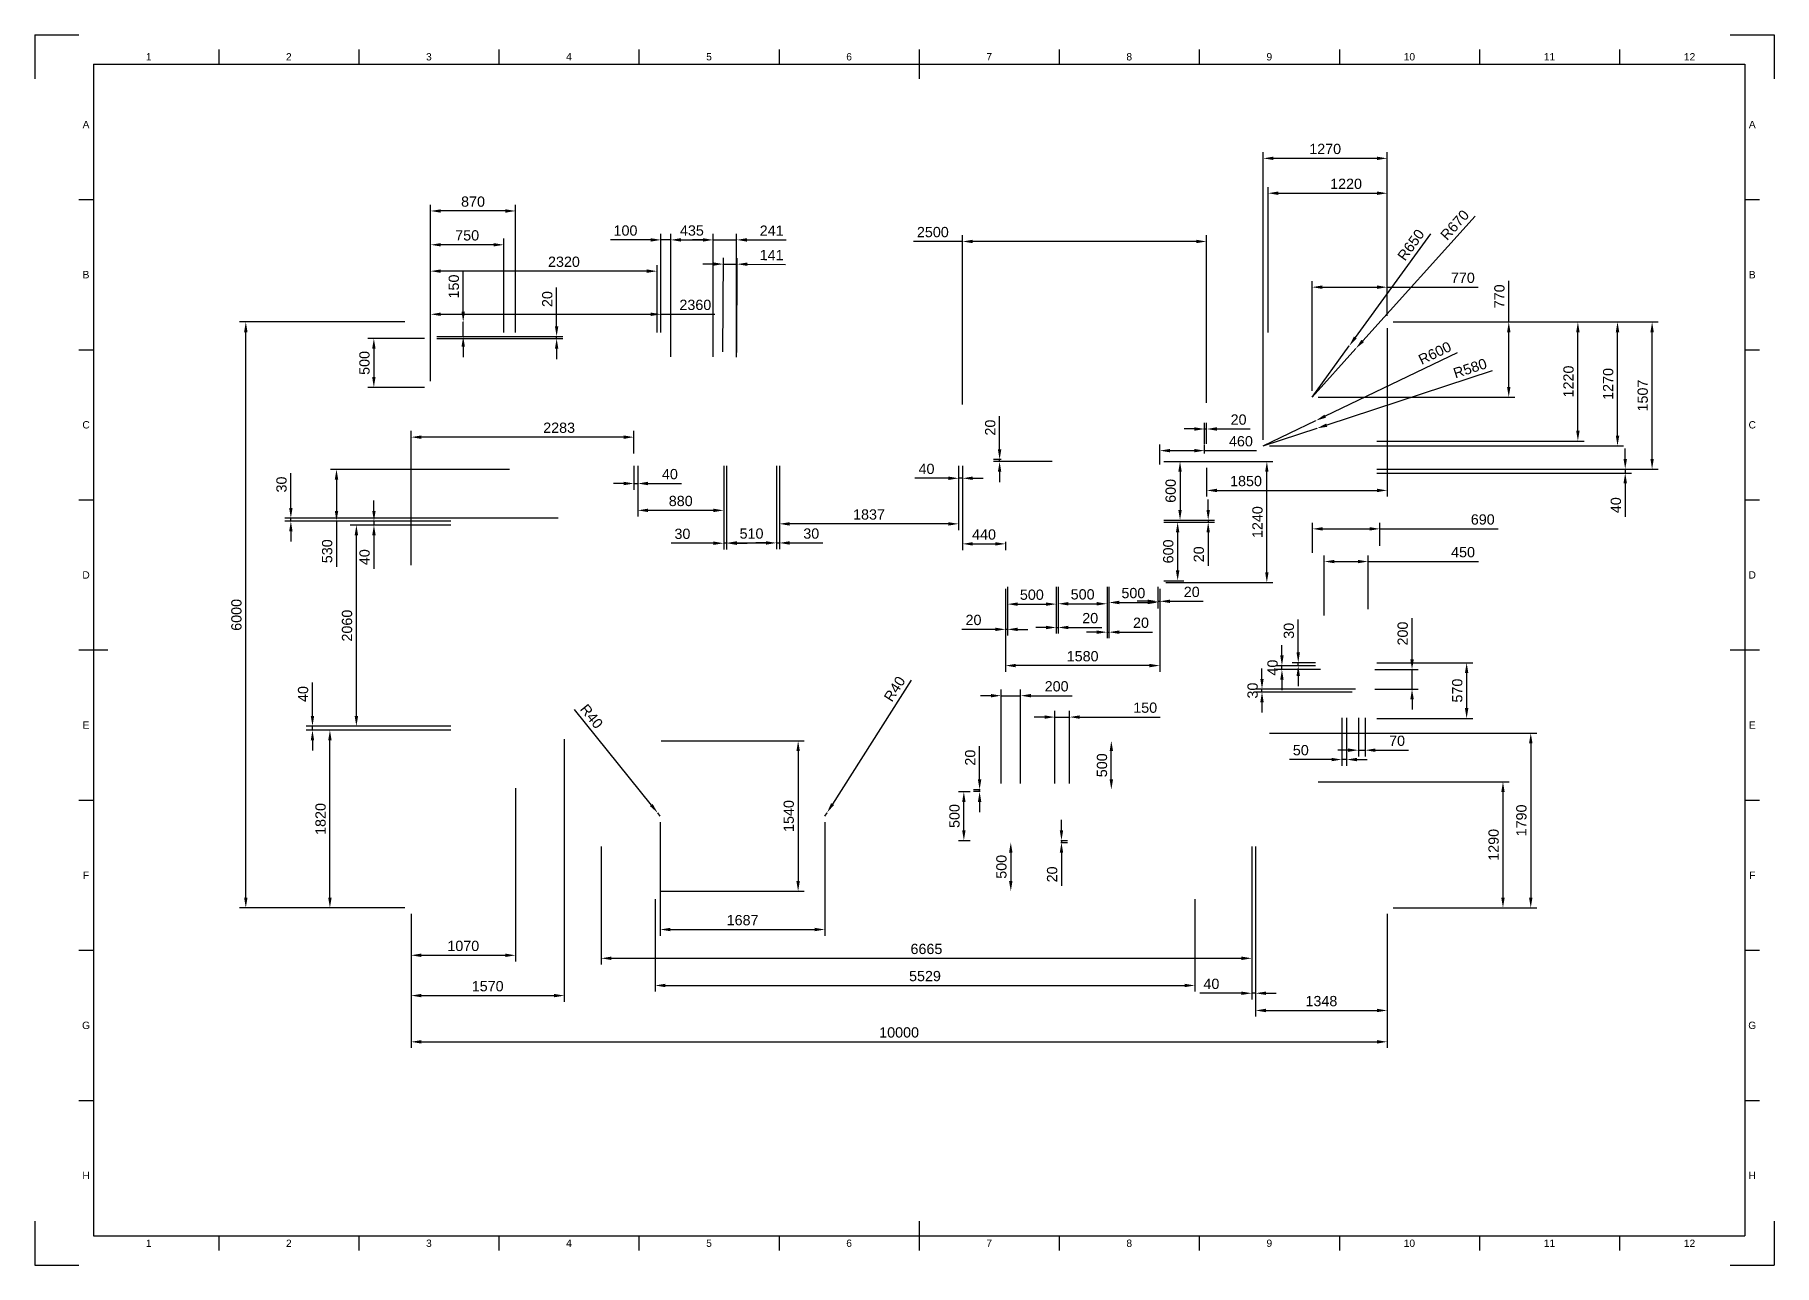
# Paper-space layout '시트1' of a CAD drawing. Header units: millimetres. Extents: x 0 to 594, y 0 to 420.
import ezdxf
from ezdxf.enums import TextEntityAlignment as Align

# ---------------------------------------------------------------- set-up
doc = ezdxf.new("R2010")
doc.units = ezdxf.units.MM
doc.header["$LTSCALE"] = 0.75
doc.layers.add('BORDER', color=7, linetype='Continuous', lineweight=25)
doc.layers.add('FD_Dimensions', color=7, linetype='Continuous', lineweight=25)
doc.styles.add('FusionTitle', font='arial.ttf')
doc.styles.get("Standard").update_dxf_attribs({"font": 'arial.ttf'})
doc.dimstyles.new('Dim-ISO-25', dxfattribs={"dimtxt": 3.5, "dimasz": 3.5, "dimexe": 2.1, "dimexo": 2.1, "dimgap": 1.4, "dimtad": 1, "dimzin": 12, "dimdsep": 46, "dimtxsty": 'Standard', "dimcen": 0, "dimazin": 3, "dimtp": 0.1, "dimtm": 0.1, "dimtfac": 0.714286, "dimtmove": 0, "dimatfit": 3, "dimfxl": 1, "dimtzin": 12, "dimarcsym": 0})

psp = doc.layouts.new('시트1')

# ---------------------------------------------------------------- blocks, each defined once
blk = doc.blocks.new('ISO_A2_SHEET')
at = {"layer": 'BORDER'}
for p, q in [((20, 410), (584, 410)), ((20, 410), (20, 10)), ((62.8335, 415), (62.8335, 410)), ((110.6668, 415), (110.6668, 410)), ((158.5001, 415), (158.5001, 410)), ((206.3334, 415), (206.3334, 410)), ((254.1667, 415), (254.1667, 410)), ((302, 415), (302, 405)), ((349.8333, 415), (349.8333, 410)), ((397.6666, 415), (397.6666, 410)), ((445.4999, 415), (445.4999, 410)), ((493.3332, 415), (493.3332, 410)), ((541.1665, 415), (541.1665, 410)), ((584, 410), (584, 10)), ((15, 363.75), (20, 363.75)), ((584, 363.75), (589, 363.75)), ((15, 312.5), (20, 312.5)), ((584, 312.5), (589, 312.5)), ((15, 261.25), (20, 261.25)), ((584, 261.25), (589, 261.25)), ((15, 210), (25, 210)), ((579, 210), (589, 210)), ((15, 158.75), (20, 158.75)), ((584, 158.75), (589, 158.75)), ((15, 107.5), (20, 107.5)), ((584, 107.5), (589, 107.5)), ((15, 56.25), (20, 56.25)), ((584, 56.25), (589, 56.25)), ((302, 15), (302, 5)), ((20, 10), (584, 10)), ((62.8335, 10), (62.8335, 5)), ((110.6668, 10), (110.6668, 5)), ((158.5001, 10), (158.5001, 5)), ((206.3334, 10), (206.3334, 5)), ((254.1667, 10), (254.1667, 5)), ((349.8333, 10), (349.8333, 5)), ((397.6666, 10), (397.6666, 5)), ((445.4999, 10), (445.4999, 5)), ((493.3332, 10), (493.3332, 5)), ((541.1665, 10), (541.1665, 5))]:
    blk.add_line(p, q, dxfattribs=at)
at = {"layer": 'Defpoints'}
for p, q in [((0, 420), (15, 420)), ((0, 420), (0, 405)), ((579, 420), (594, 420)), ((594, 420), (594, 405)), ((0, 15), (0, 0)), ((594, 15), (594, 0)), ((0, 0), (15, 0)), ((579, 0), (594, 0))]:
    blk.add_line(p, q, dxfattribs=at)
at = {"layer": 'BORDER', "style": 'FusionTitle'}
for s, p in [('1', (38.91685, 412.5)), ('2', (86.75015, 412.5)), ('3', (134.58345, 412.5)), ('4', (182.41675, 412.5)), ('5', (230.25005, 412.5)), ('6', (278.08335, 412.5)), ('7', (325.91665, 412.5)), ('8', (373.74995, 412.5)), ('9', (421.58325, 412.5)), ('10', (469.41655, 412.5)), ('11', (517.24985, 412.5)), ('12', (565.08315, 412.5)), ('A', (17.5, 389.375)), ('A', (586.5, 389.375)), ('B', (17.5, 338.125)), ('B', (586.5, 338.125)), ('C', (17.5, 286.875)), ('C', (586.5, 286.875)), ('D', (17.5, 235.625)), ('D', (586.5, 235.625)), ('E', (17.5, 184.375)), ('E', (586.5, 184.375)), ('F', (17.5, 133.125)), ('F', (586.5, 133.125)), ('G', (17.5, 81.875)), ('G', (586.5, 81.875)), ('H', (17.5, 30.625)), ('H', (586.5, 30.625)), ('1', (38.91685, 7.5)), ('2', (86.75015, 7.5)), ('3', (134.58345, 7.5)), ('4', (182.41675, 7.5)), ('5', (230.25005, 7.5)), ('6', (278.08335, 7.5)), ('7', (325.91665, 7.5)), ('8', (373.74995, 7.5)), ('9', (421.58325, 7.5)), ('10', (469.41655, 7.5)), ('11', (517.24985, 7.5)), ('12', (565.08315, 7.5))]:
    blk.add_text(s, height=2.5, dxfattribs=at).set_placement(p, align=Align.MIDDLE)
blk = doc.blocks.new('*D68')
at = {"layer": 'Defpoints', "color": 0, "transparency": 16777216}
for p in [(128.49, 121.99), (461.83, 121.99), (461.83, 76.25)]:
    blk.add_point(p, dxfattribs=at)
at = {"layer": 'FD_Dimensions', "color": 0, "lineweight": -2, "transparency": 16777216}
for p, q in [((128.49, 119.89), (128.49, 74.15)), ((461.83, 119.89), (461.83, 74.15)), ((131.99, 76.25), (458.33, 76.25))]:
    blk.add_line(p, q, dxfattribs=at)
at = {"layer": 'FD_Dimensions', "color": 0, "transparency": 16777216}
for points in [[(131.99, 76.83), (131.99, 75.66), (128.49, 76.25)], [(458.33, 76.83), (458.33, 75.66), (461.83, 76.25)]]:
    blk.add_solid(points, dxfattribs=at)
at = {"layer": 'FD_Dimensions', "color": 0, "transparency": 16777216, "insert": (295.16, 79.44), "char_height": 3.5, "attachment_point": 5}
blk.add_mtext('10000', dxfattribs=at)
blk = doc.blocks.new('*D69')
at = {"layer": 'Defpoints', "color": 0, "transparency": 16777216}
for p in [(72.06, 321.99), (128.49, 321.99), (128.49, 121.99)]:
    blk.add_point(p, dxfattribs=at)
at = {"layer": 'FD_Dimensions', "color": 0, "lineweight": -2, "transparency": 16777216}
for p, q in [((126.39, 321.99), (69.96, 321.99)), ((72.06, 125.49), (72.06, 318.49)), ((126.39, 121.99), (69.96, 121.99))]:
    blk.add_line(p, q, dxfattribs=at)
at = {"layer": 'FD_Dimensions', "color": 0, "transparency": 16777216}
for points in [[(71.48, 318.49), (72.64, 318.49), (72.06, 321.99)], [(71.48, 125.49), (72.64, 125.49), (72.06, 121.99)]]:
    blk.add_solid(points, dxfattribs=at)
at = {"layer": 'FD_Dimensions', "color": 0, "transparency": 16777216, "insert": (68.87, 221.99), "char_height": 3.5, "attachment_point": 5, "rotation": 90}
blk.add_mtext('6000', dxfattribs=at)
blk = doc.blocks.new('*D285')
at = {"layer": 'Defpoints', "color": 0, "transparency": 16777216}
for p in [(146.3, 321.99), (146.3, 321.99), (146.3, 316.99)]:
    blk.add_point(p, dxfattribs=at)
at = {"layer": 'FD_Dimensions', "color": 0, "lineweight": -2, "transparency": 16777216}
for p, q in [((146.3, 325.49), (146.3, 339.18)), ((146.3, 316.99), (146.3, 321.99)), ((146.3, 313.49), (146.3, 309.99))]:
    blk.add_line(p, q, dxfattribs=at)
at = {"layer": 'FD_Dimensions', "color": 0, "transparency": 16777216}
for points in [[(145.71, 325.49), (146.88, 325.49), (146.3, 321.99)], [(145.71, 313.49), (146.88, 313.49), (146.3, 316.99)]]:
    blk.add_solid(points, dxfattribs=at)
at = {"layer": 'FD_Dimensions', "color": 0, "transparency": 16777216, "insert": (143.11, 334.08), "char_height": 3.5, "attachment_point": 5, "rotation": 90}
blk.add_mtext('150', dxfattribs=at)
blk = doc.blocks.new('*D286')
at = {"layer": 'Defpoints', "color": 0, "transparency": 16777216}
for p in [(135.16, 316.99), (135.16, 316.32), (178.21, 316.32)]:
    blk.add_point(p, dxfattribs=at)
at = {"layer": 'FD_Dimensions', "color": 0, "lineweight": -2, "transparency": 16777216}
for p, q in [((178.21, 320.49), (178.21, 333.72)), ((137.26, 316.99), (180.31, 316.99)), ((137.26, 316.32), (180.31, 316.32)), ((178.21, 316.32), (178.21, 316.99)), ((178.21, 312.82), (178.21, 309.32))]:
    blk.add_line(p, q, dxfattribs=at)
at = {"layer": 'FD_Dimensions', "color": 0, "transparency": 16777216}
for points in [[(177.62, 320.49), (178.79, 320.49), (178.21, 316.99)], [(177.62, 312.82), (178.79, 312.82), (178.21, 316.32)]]:
    blk.add_solid(points, dxfattribs=at)
at = {"layer": 'FD_Dimensions', "color": 0, "transparency": 16777216, "insert": (175.02, 329.79), "char_height": 3.5, "attachment_point": 5, "rotation": 90}
blk.add_mtext('20', dxfattribs=at)
blk = doc.blocks.new('*D287')
at = {"layer": 'Defpoints', "color": 0, "transparency": 16777216}
for p in [(135.16, 348.32), (160.16, 316.32), (135.16, 299.65)]:
    blk.add_point(p, dxfattribs=at)
at = {"layer": 'FD_Dimensions', "color": 0, "lineweight": -2, "transparency": 16777216}
for p, q in [((135.16, 301.75), (135.16, 350.42)), ((156.66, 348.32), (138.66, 348.32)), ((160.16, 318.42), (160.16, 350.42))]:
    blk.add_line(p, q, dxfattribs=at)
at = {"layer": 'FD_Dimensions', "color": 0, "transparency": 16777216}
for points in [[(138.66, 348.9), (138.66, 347.74), (135.16, 348.32)], [(156.66, 348.9), (156.66, 347.74), (160.16, 348.32)]]:
    blk.add_solid(points, dxfattribs=at)
at = {"layer": 'FD_Dimensions', "color": 0, "transparency": 16777216, "insert": (147.66, 351.51), "char_height": 3.5, "attachment_point": 5}
blk.add_mtext('750', dxfattribs=at)
blk = doc.blocks.new('*D288')
at = {"layer": 'Defpoints', "color": 0, "transparency": 16777216}
for p in [(135.16, 359.86), (164.16, 316.32), (135.16, 299.65)]:
    blk.add_point(p, dxfattribs=at)
at = {"layer": 'FD_Dimensions', "color": 0, "lineweight": -2, "transparency": 16777216}
for p, q in [((135.16, 301.75), (135.16, 361.96)), ((160.66, 359.86), (138.66, 359.86)), ((164.16, 318.42), (164.16, 361.96))]:
    blk.add_line(p, q, dxfattribs=at)
at = {"layer": 'FD_Dimensions', "color": 0, "transparency": 16777216}
for points in [[(138.66, 360.44), (138.66, 359.27), (135.16, 359.86)], [(160.66, 360.44), (160.66, 359.27), (164.16, 359.86)]]:
    blk.add_solid(points, dxfattribs=at)
at = {"layer": 'FD_Dimensions', "color": 0, "transparency": 16777216, "insert": (149.66, 363.04), "char_height": 3.5, "attachment_point": 5}
blk.add_mtext('870', dxfattribs=at)
blk = doc.blocks.new('*D289')
at = {"layer": 'Defpoints', "color": 0, "transparency": 16777216}
for p in [(135.16, 339.32), (212.49, 316.32), (135.16, 299.65)]:
    blk.add_point(p, dxfattribs=at)
at = {"layer": 'FD_Dimensions', "color": 0, "lineweight": -2, "transparency": 16777216}
for p, q in [((135.16, 301.75), (135.16, 341.42)), ((208.99, 339.32), (138.66, 339.32)), ((212.49, 318.42), (212.49, 341.42))]:
    blk.add_line(p, q, dxfattribs=at)
at = {"layer": 'FD_Dimensions', "color": 0, "transparency": 16777216}
for points in [[(138.66, 339.91), (138.66, 338.74), (135.16, 339.32)], [(208.99, 339.91), (208.99, 338.74), (212.49, 339.32)]]:
    blk.add_solid(points, dxfattribs=at)
at = {"layer": 'FD_Dimensions', "color": 0, "transparency": 16777216, "insert": (180.7, 342.51), "char_height": 3.5, "attachment_point": 5}
blk.add_mtext('2320', dxfattribs=at)
blk = doc.blocks.new('*D290')
at = {"layer": 'Defpoints', "color": 0, "transparency": 16777216}
for p in [(135.16, 324.6), (135.16, 316.32), (213.82, 316.32)]:
    blk.add_point(p, dxfattribs=at)
at = {"layer": 'FD_Dimensions', "color": 0, "lineweight": -2, "transparency": 16777216}
for p, q in [((135.16, 318.42), (135.16, 326.7)), ((213.82, 318.42), (213.82, 326.7)), ((138.66, 324.6), (210.32, 324.6)), ((213.82, 324.6), (232.23, 324.6))]:
    blk.add_line(p, q, dxfattribs=at)
at = {"layer": 'FD_Dimensions', "color": 0, "transparency": 16777216}
for points in [[(138.66, 325.19), (138.66, 324.02), (135.16, 324.6)], [(210.32, 325.19), (210.32, 324.02), (213.82, 324.6)]]:
    blk.add_solid(points, dxfattribs=at)
at = {"layer": 'FD_Dimensions', "color": 0, "transparency": 16777216, "insert": (225.58, 327.79), "char_height": 3.5, "attachment_point": 5}
blk.add_mtext('2360', dxfattribs=at)
blk = doc.blocks.new('*D291')
at = {"layer": 'Defpoints', "color": 0, "transparency": 16777216}
for p in [(461.83, 321.99), (540.49, 321.99), (419.49, 279.65)]:
    blk.add_point(p, dxfattribs=at)
at = {"layer": 'FD_Dimensions', "color": 0, "lineweight": -2, "transparency": 16777216}
for p, q in [((463.93, 321.99), (542.59, 321.99)), ((540.49, 283.15), (540.49, 318.49)), ((421.59, 279.65), (542.59, 279.65))]:
    blk.add_line(p, q, dxfattribs=at)
at = {"layer": 'FD_Dimensions', "color": 0, "transparency": 16777216}
for points in [[(539.91, 318.49), (541.08, 318.49), (540.49, 321.99)], [(539.91, 283.15), (541.08, 283.15), (540.49, 279.65)]]:
    blk.add_solid(points, dxfattribs=at)
at = {"layer": 'FD_Dimensions', "color": 0, "transparency": 16777216, "insert": (537.31, 300.82), "char_height": 3.5, "attachment_point": 5, "rotation": 90}
blk.add_mtext('1270', dxfattribs=at)
blk = doc.blocks.new('*D292')
at = {"layer": 'Defpoints', "color": 0, "transparency": 16777216}
for p in [(419.49, 377.83), (461.83, 321.99), (419.49, 279.65)]:
    blk.add_point(p, dxfattribs=at)
at = {"layer": 'FD_Dimensions', "color": 0, "lineweight": -2, "transparency": 16777216}
for p, q in [((419.49, 281.75), (419.49, 379.93)), ((458.33, 377.83), (422.99, 377.83)), ((461.83, 324.09), (461.83, 379.93))]:
    blk.add_line(p, q, dxfattribs=at)
at = {"layer": 'FD_Dimensions', "color": 0, "transparency": 16777216}
for points in [[(422.99, 378.41), (422.99, 377.25), (419.49, 377.83)], [(458.33, 378.41), (458.33, 377.25), (461.83, 377.83)]]:
    blk.add_solid(points, dxfattribs=at)
at = {"layer": 'FD_Dimensions', "color": 0, "transparency": 16777216, "insert": (440.66, 381.02), "char_height": 3.5, "attachment_point": 5}
blk.add_mtext('1270', dxfattribs=at)
blk = doc.blocks.new('*D293')
at = {"layer": 'Defpoints', "color": 0, "transparency": 16777216}
for p in [(437.52, 288.31), (419.49, 279.65)]:
    blk.add_point(p, dxfattribs=at)
at = {"layer": 'FD_Dimensions', "color": 0, "lineweight": -2, "transparency": 16777216}
for p, q in [((485.74, 311.48), (440.68, 289.83)), ((419.49, 279.65), (437.52, 288.31))]:
    blk.add_line(p, q, dxfattribs=at)
at = {"layer": 'FD_Dimensions', "color": 0, "transparency": 16777216}
blk.add_solid([(440.42, 290.35), (440.93, 289.3), (437.52, 288.31)], dxfattribs=at)
at = {"layer": 'FD_Dimensions', "color": 0, "transparency": 16777216, "insert": (478.11, 311.35), "char_height": 3.5, "attachment_point": 5, "rotation": 25.65903}
blk.add_mtext('R600', dxfattribs=at)
blk = doc.blocks.new('*D294')
at = {"layer": 'Defpoints', "color": 0, "transparency": 16777216}
for p in [(437.87, 285.67), (419.49, 279.65)]:
    blk.add_point(p, dxfattribs=at)
at = {"layer": 'FD_Dimensions', "color": 0, "lineweight": -2, "transparency": 16777216}
for p, q in [((497.71, 305.27), (441.19, 286.76)), ((419.49, 279.65), (437.87, 285.67))]:
    blk.add_line(p, q, dxfattribs=at)
at = {"layer": 'FD_Dimensions', "color": 0, "transparency": 16777216}
blk.add_solid([(441.01, 287.31), (441.37, 286.2), (437.87, 285.67)], dxfattribs=at)
at = {"layer": 'FD_Dimensions', "color": 0, "transparency": 16777216, "insert": (490.13, 306.14), "char_height": 3.5, "attachment_point": 5, "rotation": 18.13331}
blk.add_mtext('R580', dxfattribs=at)
blk = doc.blocks.new('*D295')
at = {"layer": 'Defpoints', "color": 0, "transparency": 16777216}
for p in [(448.89, 313.85), (436.16, 296.32)]:
    blk.add_point(p, dxfattribs=at)
at = {"layer": 'FD_Dimensions', "color": 0, "lineweight": -2, "transparency": 16777216}
for p, q in [((476.6, 352.02), (450.95, 316.68)), ((436.16, 296.32), (448.89, 313.85))]:
    blk.add_line(p, q, dxfattribs=at)
at = {"layer": 'FD_Dimensions', "color": 0, "transparency": 16777216}
blk.add_solid([(450.48, 317.03), (451.42, 316.34), (448.89, 313.85)], dxfattribs=at)
at = {"layer": 'FD_Dimensions', "color": 0, "transparency": 16777216, "insert": (469.95, 348.28), "char_height": 3.5, "attachment_point": 5, "rotation": 54.01461}
blk.add_mtext('R650', dxfattribs=at)
blk = doc.blocks.new('*D296')
at = {"layer": 'Defpoints', "color": 0, "transparency": 16777216}
for p in [(451.12, 312.9), (436.16, 296.32)]:
    blk.add_point(p, dxfattribs=at)
at = {"layer": 'FD_Dimensions', "color": 0, "lineweight": -2, "transparency": 16777216}
for p, q in [((491.92, 358.09), (453.47, 315.5)), ((436.16, 296.32), (451.12, 312.9))]:
    blk.add_line(p, q, dxfattribs=at)
at = {"layer": 'FD_Dimensions', "color": 0, "transparency": 16777216}
blk.add_solid([(453.04, 315.89), (453.9, 315.11), (451.12, 312.9)], dxfattribs=at)
at = {"layer": 'FD_Dimensions', "color": 0, "transparency": 16777216, "insert": (484.91, 355.08), "char_height": 3.5, "attachment_point": 5, "rotation": 47.92934}
blk.add_mtext('R670', dxfattribs=at)
blk = doc.blocks.new('*D297')
at = {"layer": 'Defpoints', "color": 0, "transparency": 16777216}
for p in [(436.16, 333.85), (461.83, 321.99), (436.16, 296.32)]:
    blk.add_point(p, dxfattribs=at)
at = {"layer": 'FD_Dimensions', "color": 0, "lineweight": -2, "transparency": 16777216}
for p, q in [((436.16, 298.42), (436.16, 335.95)), ((439.66, 333.85), (458.33, 333.85)), ((461.83, 324.09), (461.83, 335.95)), ((461.83, 333.85), (492.92, 333.85))]:
    blk.add_line(p, q, dxfattribs=at)
at = {"layer": 'FD_Dimensions', "color": 0, "transparency": 16777216}
for points in [[(439.66, 334.44), (439.66, 333.27), (436.16, 333.85)], [(458.33, 334.44), (458.33, 333.27), (461.83, 333.85)]]:
    blk.add_solid(points, dxfattribs=at)
at = {"layer": 'FD_Dimensions', "color": 0, "transparency": 16777216, "insert": (487.68, 337.04), "char_height": 3.5, "attachment_point": 5}
blk.add_mtext('770', dxfattribs=at)
blk = doc.blocks.new('*D298')
at = {"layer": 'Defpoints', "color": 0, "transparency": 16777216}
for p in [(461.83, 321.99), (436.16, 296.32), (503.35, 296.32)]:
    blk.add_point(p, dxfattribs=at)
at = {"layer": 'FD_Dimensions', "color": 0, "lineweight": -2, "transparency": 16777216}
for p, q in [((503.35, 321.99), (503.35, 335.98)), ((463.93, 321.99), (505.45, 321.99)), ((503.35, 299.82), (503.35, 318.49)), ((438.26, 296.32), (505.45, 296.32))]:
    blk.add_line(p, q, dxfattribs=at)
at = {"layer": 'FD_Dimensions', "color": 0, "transparency": 16777216}
for points in [[(502.77, 318.49), (503.94, 318.49), (503.35, 321.99)], [(502.77, 299.82), (503.94, 299.82), (503.35, 296.32)]]:
    blk.add_solid(points, dxfattribs=at)
at = {"layer": 'FD_Dimensions', "color": 0, "transparency": 16777216, "insert": (500.17, 330.73), "char_height": 3.5, "attachment_point": 5, "rotation": 90}
blk.add_mtext('770', dxfattribs=at)
blk = doc.blocks.new('*D300')
at = {"layer": 'Defpoints', "color": 0, "transparency": 16777216}
for p in [(461.83, 365.92), (461.83, 321.99), (421.16, 316.32)]:
    blk.add_point(p, dxfattribs=at)
at = {"layer": 'FD_Dimensions', "color": 0, "lineweight": -2, "transparency": 16777216}
for p, q in [((421.16, 318.42), (421.16, 368.02)), ((424.66, 365.92), (458.33, 365.92)), ((461.83, 324.09), (461.83, 368.02))]:
    blk.add_line(p, q, dxfattribs=at)
at = {"layer": 'FD_Dimensions', "color": 0, "transparency": 16777216}
for points in [[(424.66, 366.51), (424.66, 365.34), (421.16, 365.92)], [(458.33, 366.51), (458.33, 365.34), (461.83, 365.92)]]:
    blk.add_solid(points, dxfattribs=at)
at = {"layer": 'FD_Dimensions', "color": 0, "transparency": 16777216, "insert": (447.79, 369.11), "char_height": 3.5, "attachment_point": 5}
blk.add_mtext('1220', dxfattribs=at)
blk = doc.blocks.new('*D301')
at = {"layer": 'Defpoints', "color": 0, "transparency": 16777216}
for p in [(461.83, 321.99), (526.96, 321.99), (456.16, 281.32)]:
    blk.add_point(p, dxfattribs=at)
at = {"layer": 'FD_Dimensions', "color": 0, "lineweight": -2, "transparency": 16777216}
for p, q in [((463.93, 321.99), (529.06, 321.99)), ((526.96, 284.82), (526.96, 318.49)), ((458.26, 281.32), (529.06, 281.32))]:
    blk.add_line(p, q, dxfattribs=at)
at = {"layer": 'FD_Dimensions', "color": 0, "transparency": 16777216}
for points in [[(526.38, 318.49), (527.54, 318.49), (526.96, 321.99)], [(526.38, 284.82), (527.54, 284.82), (526.96, 281.32)]]:
    blk.add_solid(points, dxfattribs=at)
at = {"layer": 'FD_Dimensions', "color": 0, "transparency": 16777216, "insert": (523.77, 301.65), "char_height": 3.5, "attachment_point": 5, "rotation": 90}
blk.add_mtext('1220', dxfattribs=at)
blk = doc.blocks.new('*D304')
at = {"layer": 'Defpoints', "color": 0, "transparency": 16777216}
for p in [(419.49, 181.65), (461.83, 121.99), (510.86, 121.99)]:
    blk.add_point(p, dxfattribs=at)
at = {"layer": 'FD_Dimensions', "color": 0, "lineweight": -2, "transparency": 16777216}
for p, q in [((421.59, 181.65), (512.96, 181.65)), ((510.86, 178.15), (510.86, 125.49)), ((463.93, 121.99), (512.96, 121.99))]:
    blk.add_line(p, q, dxfattribs=at)
at = {"layer": 'FD_Dimensions', "color": 0, "transparency": 16777216}
for points in [[(510.28, 178.15), (511.45, 178.15), (510.86, 181.65)], [(510.28, 125.49), (511.45, 125.49), (510.86, 121.99)]]:
    blk.add_solid(points, dxfattribs=at)
at = {"layer": 'FD_Dimensions', "color": 0, "transparency": 16777216, "insert": (507.68, 151.82), "char_height": 3.5, "attachment_point": 5, "rotation": 90}
blk.add_mtext('1790', dxfattribs=at)
blk = doc.blocks.new('*D310')
at = {"layer": 'Defpoints', "color": 0, "transparency": 16777216}
for p in [(436.16, 164.99), (461.83, 121.99), (501.37, 121.99)]:
    blk.add_point(p, dxfattribs=at)
at = {"layer": 'FD_Dimensions', "color": 0, "lineweight": -2, "transparency": 16777216}
for p, q in [((438.26, 164.99), (503.47, 164.99)), ((501.37, 161.49), (501.37, 125.49)), ((463.93, 121.99), (503.47, 121.99))]:
    blk.add_line(p, q, dxfattribs=at)
at = {"layer": 'FD_Dimensions', "color": 0, "transparency": 16777216}
for points in [[(500.79, 161.49), (501.96, 161.49), (501.37, 164.99)], [(500.79, 125.49), (501.96, 125.49), (501.37, 121.99)]]:
    blk.add_solid(points, dxfattribs=at)
at = {"layer": 'FD_Dimensions', "color": 0, "transparency": 16777216, "insert": (498.19, 143.49), "char_height": 3.5, "attachment_point": 5, "rotation": 90}
blk.add_mtext('1290', dxfattribs=at)
blk = doc.blocks.new('*D312')
at = {"layer": 'Defpoints', "color": 0, "transparency": 16777216}
for p in [(416.91, 144.99), (461.83, 121.99), (461.83, 86.95)]:
    blk.add_point(p, dxfattribs=at)
at = {"layer": 'FD_Dimensions', "color": 0, "lineweight": -2, "transparency": 16777216}
for p, q in [((416.91, 142.89), (416.91, 84.85)), ((461.83, 119.89), (461.83, 84.85)), ((420.41, 86.95), (458.33, 86.95))]:
    blk.add_line(p, q, dxfattribs=at)
at = {"layer": 'FD_Dimensions', "color": 0, "transparency": 16777216}
for points in [[(420.41, 87.54), (420.41, 86.37), (416.91, 86.95)], [(458.33, 87.54), (458.33, 86.37), (461.83, 86.95)]]:
    blk.add_solid(points, dxfattribs=at)
at = {"layer": 'FD_Dimensions', "color": 0, "transparency": 16777216, "insert": (439.37, 90.14), "char_height": 3.5, "attachment_point": 5}
blk.add_mtext('1348', dxfattribs=at)
blk = doc.blocks.new('*D313')
at = {"layer": 'Defpoints', "color": 0, "transparency": 16777216}
for p in [(415.57, 144.99), (416.91, 144.99), (416.91, 92.83)]:
    blk.add_point(p, dxfattribs=at)
at = {"layer": 'FD_Dimensions', "color": 0, "lineweight": -2, "transparency": 16777216}
for p, q in [((415.57, 142.89), (415.57, 90.73)), ((416.91, 142.89), (416.91, 90.73)), ((412.07, 92.83), (397.84, 92.83)), ((416.91, 92.83), (415.57, 92.83)), ((420.41, 92.83), (423.91, 92.83))]:
    blk.add_line(p, q, dxfattribs=at)
at = {"layer": 'FD_Dimensions', "color": 0, "transparency": 16777216}
for points in [[(412.07, 93.41), (412.07, 92.25), (415.57, 92.83)], [(420.41, 93.41), (420.41, 92.25), (416.91, 92.83)]]:
    blk.add_solid(points, dxfattribs=at)
at = {"layer": 'FD_Dimensions', "color": 0, "transparency": 16777216, "insert": (401.81, 96.02), "char_height": 3.5, "attachment_point": 5}
blk.add_mtext('40', dxfattribs=at)
blk = doc.blocks.new('*D314')
at = {"layer": 'Defpoints', "color": 0, "transparency": 16777216}
for p in [(193.41, 144.99), (415.57, 144.99), (415.57, 104.76)]:
    blk.add_point(p, dxfattribs=at)
at = {"layer": 'FD_Dimensions', "color": 0, "lineweight": -2, "transparency": 16777216}
for p, q in [((193.41, 142.89), (193.41, 102.66)), ((415.57, 142.89), (415.57, 102.66)), ((196.91, 104.76), (412.07, 104.76))]:
    blk.add_line(p, q, dxfattribs=at)
at = {"layer": 'FD_Dimensions', "color": 0, "transparency": 16777216}
for points in [[(196.91, 105.34), (196.91, 104.17), (193.41, 104.76)], [(412.07, 105.34), (412.07, 104.17), (415.57, 104.76)]]:
    blk.add_solid(points, dxfattribs=at)
at = {"layer": 'FD_Dimensions', "color": 0, "transparency": 16777216, "insert": (304.49, 107.94), "char_height": 3.5, "attachment_point": 5}
blk.add_mtext('6665', dxfattribs=at)
blk = doc.blocks.new('*D315')
at = {"layer": 'Defpoints', "color": 0, "transparency": 16777216}
for p in [(213.58, 153.32), (269.83, 153.32), (269.83, 114.58)]:
    blk.add_point(p, dxfattribs=at)
at = {"layer": 'FD_Dimensions', "color": 0, "lineweight": -2, "transparency": 16777216}
for p, q in [((213.58, 151.22), (213.58, 112.48)), ((269.83, 151.22), (269.83, 112.48)), ((217.08, 114.58), (266.33, 114.58))]:
    blk.add_line(p, q, dxfattribs=at)
at = {"layer": 'FD_Dimensions', "color": 0, "transparency": 16777216}
for points in [[(217.08, 115.17), (217.08, 114), (213.58, 114.58)], [(266.33, 115.17), (266.33, 114), (269.83, 114.58)]]:
    blk.add_solid(points, dxfattribs=at)
at = {"layer": 'FD_Dimensions', "color": 0, "transparency": 16777216, "insert": (241.71, 117.77), "char_height": 3.5, "attachment_point": 5}
blk.add_mtext('1687', dxfattribs=at)
blk = doc.blocks.new('*D316')
at = {"layer": 'Defpoints', "color": 0, "transparency": 16777216}
for p in [(212.74, 154.36), (213.58, 153.32)]:
    blk.add_point(p, dxfattribs=at)
at = {"layer": 'FD_Dimensions', "color": 0, "lineweight": -2, "transparency": 16777216}
for p, q in [((184.14, 189.66), (210.54, 157.08)), ((213.58, 153.32), (212.74, 154.36))]:
    blk.add_line(p, q, dxfattribs=at)
at = {"layer": 'FD_Dimensions', "color": 0, "transparency": 16777216}
blk.add_solid([(210.99, 157.44), (210.09, 156.71), (212.74, 154.36)], dxfattribs=at)
at = {"layer": 'FD_Dimensions', "color": 0, "transparency": 16777216, "insert": (190.13, 187.34), "char_height": 3.5, "attachment_point": 5, "rotation": 309.0081}
blk.add_mtext('R40', dxfattribs=at)
blk = doc.blocks.new('*D317')
at = {"layer": 'Defpoints', "color": 0, "transparency": 16777216}
for p in [(270.54, 154.44), (269.83, 153.32)]:
    blk.add_point(p, dxfattribs=at)
at = {"layer": 'FD_Dimensions', "color": 0, "lineweight": -2, "transparency": 16777216}
for p, q in [((299.32, 199.7), (272.42, 157.4)), ((269.83, 153.32), (270.54, 154.44))]:
    blk.add_line(p, q, dxfattribs=at)
at = {"layer": 'FD_Dimensions', "color": 0, "transparency": 16777216}
blk.add_solid([(271.93, 157.71), (272.91, 157.08), (270.54, 154.44)], dxfattribs=at)
at = {"layer": 'FD_Dimensions', "color": 0, "transparency": 16777216, "insert": (293.64, 196.71), "char_height": 3.5, "attachment_point": 5, "rotation": 57.547}
blk.add_mtext('R40', dxfattribs=at)
blk = doc.blocks.new('*D318')
at = {"layer": 'Defpoints', "color": 0, "transparency": 16777216}
for p in [(135.16, 316.32), (115.79, 299.65), (135.16, 299.65)]:
    blk.add_point(p, dxfattribs=at)
at = {"layer": 'FD_Dimensions', "color": 0, "lineweight": -2, "transparency": 16777216}
for p, q in [((133.06, 316.32), (113.69, 316.32)), ((115.79, 312.82), (115.79, 303.15)), ((133.06, 299.65), (113.69, 299.65))]:
    blk.add_line(p, q, dxfattribs=at)
at = {"layer": 'FD_Dimensions', "color": 0, "transparency": 16777216}
for points in [[(115.21, 312.82), (116.37, 312.82), (115.79, 316.32)], [(115.21, 303.15), (116.37, 303.15), (115.79, 299.65)]]:
    blk.add_solid(points, dxfattribs=at)
at = {"layer": 'FD_Dimensions', "color": 0, "transparency": 16777216, "insert": (112.6, 307.99), "char_height": 3.5, "attachment_point": 5, "rotation": 90}
blk.add_mtext('500', dxfattribs=at)
blk = doc.blocks.new('*D319')
at = {"layer": 'Defpoints', "color": 0, "transparency": 16777216}
for p in [(211.85, 178.99), (211.85, 127.65), (260.67, 127.65)]:
    blk.add_point(p, dxfattribs=at)
at = {"layer": 'FD_Dimensions', "color": 0, "lineweight": -2, "transparency": 16777216}
for p, q in [((213.95, 178.99), (262.77, 178.99)), ((260.67, 175.49), (260.67, 131.15)), ((213.95, 127.65), (262.77, 127.65))]:
    blk.add_line(p, q, dxfattribs=at)
at = {"layer": 'FD_Dimensions', "color": 0, "transparency": 16777216}
for points in [[(260.09, 175.49), (261.26, 175.49), (260.67, 178.99)], [(260.09, 131.15), (261.26, 131.15), (260.67, 127.65)]]:
    blk.add_solid(points, dxfattribs=at)
at = {"layer": 'FD_Dimensions', "color": 0, "transparency": 16777216, "insert": (257.49, 153.32), "char_height": 3.5, "attachment_point": 5, "rotation": 90}
blk.add_mtext('1540', dxfattribs=at)
blk = doc.blocks.new('*D320')
at = {"layer": 'Defpoints', "color": 0, "transparency": 16777216}
for p in [(211.85, 126.99), (396.14, 126.99), (396.14, 95.49)]:
    blk.add_point(p, dxfattribs=at)
at = {"layer": 'FD_Dimensions', "color": 0, "lineweight": -2, "transparency": 16777216}
for p, q in [((211.85, 124.89), (211.85, 93.39)), ((396.14, 124.89), (396.14, 93.39)), ((215.35, 95.49), (392.64, 95.49))]:
    blk.add_line(p, q, dxfattribs=at)
at = {"layer": 'FD_Dimensions', "color": 0, "transparency": 16777216}
for points in [[(215.35, 96.07), (215.35, 94.9), (211.85, 95.49)], [(392.64, 96.07), (392.64, 94.9), (396.14, 95.49)]]:
    blk.add_solid(points, dxfattribs=at)
at = {"layer": 'FD_Dimensions', "color": 0, "transparency": 16777216, "insert": (303.99, 98.67), "char_height": 3.5, "attachment_point": 5}
blk.add_mtext('5529', dxfattribs=at)
blk = doc.blocks.new('*D321')
at = {"layer": 'Defpoints', "color": 0, "transparency": 16777216}
for p in [(180.83, 181.65), (128.49, 121.99), (180.83, 92.03)]:
    blk.add_point(p, dxfattribs=at)
at = {"layer": 'FD_Dimensions', "color": 0, "lineweight": -2, "transparency": 16777216}
for p, q in [((180.83, 179.55), (180.83, 89.93)), ((128.49, 119.89), (128.49, 89.93)), ((131.99, 92.03), (177.33, 92.03))]:
    blk.add_line(p, q, dxfattribs=at)
at = {"layer": 'FD_Dimensions', "color": 0, "transparency": 16777216}
for points in [[(131.99, 92.61), (131.99, 91.45), (128.49, 92.03)], [(177.33, 92.61), (177.33, 91.45), (180.83, 92.03)]]:
    blk.add_solid(points, dxfattribs=at)
at = {"layer": 'FD_Dimensions', "color": 0, "transparency": 16777216, "insert": (154.66, 95.22), "char_height": 3.5, "attachment_point": 5}
blk.add_mtext('1570', dxfattribs=at)
blk = doc.blocks.new('*D322')
at = {"layer": 'Defpoints', "color": 0, "transparency": 16777216}
for p in [(164.16, 164.99), (128.49, 121.99), (164.16, 105.79)]:
    blk.add_point(p, dxfattribs=at)
at = {"layer": 'FD_Dimensions', "color": 0, "lineweight": -2, "transparency": 16777216}
for p, q in [((164.16, 162.89), (164.16, 103.69)), ((128.49, 119.89), (128.49, 103.69)), ((131.99, 105.79), (160.66, 105.79))]:
    blk.add_line(p, q, dxfattribs=at)
at = {"layer": 'FD_Dimensions', "color": 0, "transparency": 16777216}
for points in [[(131.99, 106.37), (131.99, 105.2), (128.49, 105.79)], [(160.66, 106.37), (160.66, 105.2), (164.16, 105.79)]]:
    blk.add_solid(points, dxfattribs=at)
at = {"layer": 'FD_Dimensions', "color": 0, "transparency": 16777216, "insert": (146.33, 108.97), "char_height": 3.5, "attachment_point": 5}
blk.add_mtext('1070', dxfattribs=at)
blk = doc.blocks.new('*D328')
at = {"layer": 'Defpoints', "color": 0, "transparency": 16777216}
for p in [(100.79, 182.65), (144.16, 182.65), (128.49, 121.99)]:
    blk.add_point(p, dxfattribs=at)
at = {"layer": 'FD_Dimensions', "color": 0, "lineweight": -2, "transparency": 16777216}
for p, q in [((142.06, 182.65), (98.69, 182.65)), ((100.79, 125.49), (100.79, 179.15)), ((126.39, 121.99), (98.69, 121.99))]:
    blk.add_line(p, q, dxfattribs=at)
at = {"layer": 'FD_Dimensions', "color": 0, "transparency": 16777216}
for points in [[(100.2, 179.15), (101.37, 179.15), (100.79, 182.65)], [(100.2, 125.49), (101.37, 125.49), (100.79, 121.99)]]:
    blk.add_solid(points, dxfattribs=at)
at = {"layer": 'FD_Dimensions', "color": 0, "transparency": 16777216, "insert": (97.6, 152.32), "char_height": 3.5, "attachment_point": 5, "rotation": 90}
blk.add_mtext('1820', dxfattribs=at)
blk = doc.blocks.new('*D329')
at = {"layer": 'Defpoints', "color": 0, "transparency": 16777216}
for p in [(94.82, 182.65), (144.16, 183.99), (144.16, 182.65)]:
    blk.add_point(p, dxfattribs=at)
at = {"layer": 'FD_Dimensions', "color": 0, "lineweight": -2, "transparency": 16777216}
for p, q in [((94.82, 187.49), (94.82, 198.93)), ((142.06, 183.99), (92.72, 183.99)), ((142.06, 182.65), (92.72, 182.65)), ((94.82, 182.65), (94.82, 183.99)), ((94.82, 179.15), (94.82, 175.65))]:
    blk.add_line(p, q, dxfattribs=at)
at = {"layer": 'FD_Dimensions', "color": 0, "transparency": 16777216}
for points in [[(94.24, 187.49), (95.4, 187.49), (94.82, 183.99)], [(94.24, 179.15), (95.4, 179.15), (94.82, 182.65)]]:
    blk.add_solid(points, dxfattribs=at)
at = {"layer": 'FD_Dimensions', "color": 0, "transparency": 16777216, "insert": (91.63, 194.96), "char_height": 3.5, "attachment_point": 5, "rotation": 90}
blk.add_mtext('40', dxfattribs=at)
blk = doc.blocks.new('*D330')
at = {"layer": 'Defpoints', "color": 0, "transparency": 16777216}
for p in [(109.82, 252.65), (144.16, 252.65), (144.16, 183.99)]:
    blk.add_point(p, dxfattribs=at)
at = {"layer": 'FD_Dimensions', "color": 0, "lineweight": -2, "transparency": 16777216}
for p, q in [((142.06, 252.65), (107.72, 252.65)), ((109.82, 187.49), (109.82, 249.15)), ((142.06, 183.99), (107.72, 183.99))]:
    blk.add_line(p, q, dxfattribs=at)
at = {"layer": 'FD_Dimensions', "color": 0, "transparency": 16777216}
for points in [[(109.24, 249.15), (110.41, 249.15), (109.82, 252.65)], [(109.24, 187.49), (110.41, 187.49), (109.82, 183.99)]]:
    blk.add_solid(points, dxfattribs=at)
at = {"layer": 'FD_Dimensions', "color": 0, "transparency": 16777216, "insert": (106.64, 218.32), "char_height": 3.5, "attachment_point": 5, "rotation": 90}
blk.add_mtext('2060', dxfattribs=at)
blk = doc.blocks.new('*D331')
at = {"layer": 'Defpoints', "color": 0, "transparency": 16777216}
for p in [(115.82, 253.99), (144.16, 253.99), (144.16, 252.65)]:
    blk.add_point(p, dxfattribs=at)
at = {"layer": 'FD_Dimensions', "color": 0, "lineweight": -2, "transparency": 16777216}
for p, q in [((115.82, 257.49), (115.82, 260.99)), ((142.06, 253.99), (113.72, 253.99)), ((142.06, 252.65), (113.72, 252.65)), ((115.82, 253.99), (115.82, 252.65)), ((115.82, 249.15), (115.82, 237.71))]:
    blk.add_line(p, q, dxfattribs=at)
at = {"layer": 'FD_Dimensions', "color": 0, "transparency": 16777216}
for points in [[(115.24, 257.49), (116.4, 257.49), (115.82, 253.99)], [(115.24, 249.15), (116.4, 249.15), (115.82, 252.65)]]:
    blk.add_solid(points, dxfattribs=at)
at = {"layer": 'FD_Dimensions', "color": 0, "transparency": 16777216, "insert": (112.63, 241.68), "char_height": 3.5, "attachment_point": 5, "rotation": 90}
blk.add_mtext('40', dxfattribs=at)
blk = doc.blocks.new('*D333')
at = {"layer": 'Defpoints', "color": 0, "transparency": 16777216}
for p in [(431.46, 205.65), (439.49, 205.65), (439.49, 204.65)]:
    blk.add_point(p, dxfattribs=at)
at = {"layer": 'FD_Dimensions', "color": 0, "lineweight": -2, "transparency": 16777216}
for p, q in [((431.46, 209.15), (431.46, 220.45)), ((437.39, 205.65), (429.36, 205.65)), ((437.39, 204.65), (429.36, 204.65)), ((431.46, 204.65), (431.46, 205.65)), ((431.46, 201.15), (431.46, 197.65))]:
    blk.add_line(p, q, dxfattribs=at)
at = {"layer": 'FD_Dimensions', "color": 0, "transparency": 16777216}
for points in [[(430.87, 209.15), (432.04, 209.15), (431.46, 205.65)], [(430.87, 201.15), (432.04, 201.15), (431.46, 204.65)]]:
    blk.add_solid(points, dxfattribs=at)
at = {"layer": 'FD_Dimensions', "color": 0, "transparency": 16777216, "insert": (428.27, 216.55), "char_height": 3.5, "attachment_point": 5, "rotation": 90}
blk.add_mtext('30', dxfattribs=at)
blk = doc.blocks.new('*D334')
at = {"layer": 'Defpoints', "color": 0, "transparency": 16777216}
for p in [(455.49, 203.32), (470.32, 203.32), (455.49, 196.65)]:
    blk.add_point(p, dxfattribs=at)
at = {"layer": 'FD_Dimensions', "color": 0, "lineweight": -2, "transparency": 16777216}
for p, q in [((470.32, 206.82), (470.32, 220.9)), ((457.59, 203.32), (472.42, 203.32)), ((470.32, 196.65), (470.32, 203.32)), ((457.59, 196.65), (472.42, 196.65)), ((470.32, 193.15), (470.32, 189.65))]:
    blk.add_line(p, q, dxfattribs=at)
at = {"layer": 'FD_Dimensions', "color": 0, "transparency": 16777216}
for points in [[(469.74, 206.82), (470.91, 206.82), (470.32, 203.32)], [(469.74, 193.15), (470.91, 193.15), (470.32, 196.65)]]:
    blk.add_solid(points, dxfattribs=at)
at = {"layer": 'FD_Dimensions', "color": 0, "transparency": 16777216, "insert": (467.14, 215.61), "char_height": 3.5, "attachment_point": 5, "rotation": 90}
blk.add_mtext('200', dxfattribs=at)
blk = doc.blocks.new('*D335')
at = {"layer": 'Defpoints', "color": 0, "transparency": 16777216}
for p in [(451.99, 188.99), (454.33, 188.99), (454.33, 175.8)]:
    blk.add_point(p, dxfattribs=at)
at = {"layer": 'FD_Dimensions', "color": 0, "lineweight": -2, "transparency": 16777216}
for p, q in [((451.99, 186.89), (451.99, 173.7)), ((454.33, 186.89), (454.33, 173.7)), ((448.49, 175.8), (444.99, 175.8)), ((451.99, 175.8), (454.33, 175.8)), ((457.83, 175.8), (469.1, 175.8))]:
    blk.add_line(p, q, dxfattribs=at)
at = {"layer": 'FD_Dimensions', "color": 0, "transparency": 16777216}
for points in [[(448.49, 176.39), (448.49, 175.22), (451.99, 175.8)], [(457.83, 176.39), (457.83, 175.22), (454.33, 175.8)]]:
    blk.add_solid(points, dxfattribs=at)
at = {"layer": 'FD_Dimensions', "color": 0, "transparency": 16777216, "insert": (465.21, 178.99), "char_height": 3.5, "attachment_point": 5}
blk.add_mtext('70', dxfattribs=at)
blk = doc.blocks.new('*D336')
at = {"layer": 'Defpoints', "color": 0, "transparency": 16777216}
for p in [(446.33, 188.99), (447.99, 188.99), (446.33, 172.6)]:
    blk.add_point(p, dxfattribs=at)
at = {"layer": 'FD_Dimensions', "color": 0, "lineweight": -2, "transparency": 16777216}
for p, q in [((446.33, 186.89), (446.33, 170.5)), ((447.99, 186.89), (447.99, 170.5)), ((442.83, 172.6), (428.44, 172.6)), ((447.99, 172.6), (446.33, 172.6)), ((451.49, 172.6), (454.99, 172.6))]:
    blk.add_line(p, q, dxfattribs=at)
at = {"layer": 'FD_Dimensions', "color": 0, "transparency": 16777216}
for points in [[(442.83, 173.18), (442.83, 172.02), (446.33, 172.6)], [(451.49, 173.18), (451.49, 172.02), (447.99, 172.6)]]:
    blk.add_solid(points, dxfattribs=at)
at = {"layer": 'FD_Dimensions', "color": 0, "transparency": 16777216, "insert": (432.34, 175.79), "char_height": 3.5, "attachment_point": 5}
blk.add_mtext('50', dxfattribs=at)
blk = doc.blocks.new('*D337')
at = {"layer": 'Defpoints', "color": 0, "transparency": 16777216}
for p in [(313.33, 161.65), (317.27, 161.65), (313.33, 144.99)]:
    blk.add_point(p, dxfattribs=at)
at = {"layer": 'FD_Dimensions', "color": 0, "lineweight": -2, "transparency": 16777216}
for p, q in [((315.43, 161.65), (319.37, 161.65)), ((317.27, 148.49), (317.27, 158.15)), ((315.43, 144.99), (319.37, 144.99))]:
    blk.add_line(p, q, dxfattribs=at)
at = {"layer": 'FD_Dimensions', "color": 0, "transparency": 16777216}
for points in [[(316.69, 158.15), (317.85, 158.15), (317.27, 161.65)], [(316.69, 148.49), (317.85, 148.49), (317.27, 144.99)]]:
    blk.add_solid(points, dxfattribs=at)
at = {"layer": 'FD_Dimensions', "color": 0, "transparency": 16777216, "insert": (314.08, 153.32), "char_height": 3.5, "attachment_point": 5, "rotation": 90}
blk.add_mtext('500', dxfattribs=at)
blk = doc.blocks.new('*D338')
at = {"layer": 'Defpoints', "color": 0, "transparency": 16777216}
for p in [(322.65, 161.65), (324.99, 162.32), (324.99, 161.65)]:
    blk.add_point(p, dxfattribs=at)
at = {"layer": 'FD_Dimensions', "color": 0, "lineweight": -2, "transparency": 16777216}
for p, q in [((322.65, 165.82), (322.65, 177.18)), ((322.89, 162.32), (320.55, 162.32)), ((322.89, 161.65), (320.55, 161.65)), ((322.65, 161.65), (322.65, 162.32)), ((322.65, 158.15), (322.65, 154.65))]:
    blk.add_line(p, q, dxfattribs=at)
at = {"layer": 'FD_Dimensions', "color": 0, "transparency": 16777216}
for points in [[(322.06, 165.82), (323.23, 165.82), (322.65, 162.32)], [(322.06, 158.15), (323.23, 158.15), (322.65, 161.65)]]:
    blk.add_solid(points, dxfattribs=at)
at = {"layer": 'FD_Dimensions', "color": 0, "transparency": 16777216, "insert": (319.46, 173.25), "char_height": 3.5, "attachment_point": 5, "rotation": 90}
blk.add_mtext('20', dxfattribs=at)
blk = doc.blocks.new('*D339')
at = {"layer": 'Defpoints', "color": 0, "transparency": 16777216}
for p in [(329.99, 194.41), (329.99, 162.32), (336.66, 162.32)]:
    blk.add_point(p, dxfattribs=at)
at = {"layer": 'FD_Dimensions', "color": 0, "lineweight": -2, "transparency": 16777216}
for p, q in [((329.99, 164.42), (329.99, 196.51)), ((336.66, 164.42), (336.66, 196.51)), ((326.49, 194.41), (322.99, 194.41)), ((329.99, 194.41), (336.66, 194.41)), ((340.16, 194.41), (354.24, 194.41))]:
    blk.add_line(p, q, dxfattribs=at)
at = {"layer": 'FD_Dimensions', "color": 0, "transparency": 16777216}
for points in [[(326.49, 194.99), (326.49, 193.82), (329.99, 194.41)], [(340.16, 194.99), (340.16, 193.82), (336.66, 194.41)]]:
    blk.add_solid(points, dxfattribs=at)
at = {"layer": 'FD_Dimensions', "color": 0, "transparency": 16777216, "insert": (348.95, 197.59), "char_height": 3.5, "attachment_point": 5}
blk.add_mtext('200', dxfattribs=at)
blk = doc.blocks.new('*D340')
at = {"layer": 'Defpoints', "color": 0, "transparency": 16777216}
for p in [(348.33, 187.1), (348.33, 162.32), (353.33, 162.32)]:
    blk.add_point(p, dxfattribs=at)
at = {"layer": 'FD_Dimensions', "color": 0, "lineweight": -2, "transparency": 16777216}
for p, q in [((344.83, 187.1), (341.33, 187.1)), ((348.33, 164.42), (348.33, 189.2)), ((348.33, 187.1), (353.33, 187.1)), ((353.33, 164.42), (353.33, 189.2)), ((356.83, 187.1), (384.3, 187.1))]:
    blk.add_line(p, q, dxfattribs=at)
at = {"layer": 'FD_Dimensions', "color": 0, "transparency": 16777216}
for points in [[(344.83, 187.68), (344.83, 186.52), (348.33, 187.1)], [(356.83, 187.68), (356.83, 186.52), (353.33, 187.1)]]:
    blk.add_solid(points, dxfattribs=at)
at = {"layer": 'FD_Dimensions', "color": 0, "transparency": 16777216, "insert": (379.2, 190.29), "char_height": 3.5, "attachment_point": 5}
blk.add_mtext('150', dxfattribs=at)
blk = doc.blocks.new('*D342')
at = {"layer": 'Defpoints', "color": 0, "transparency": 16777216}
for p in [(461.83, 321.99), (400.16, 274.32), (461.83, 264.47)]:
    blk.add_point(p, dxfattribs=at)
at = {"layer": 'FD_Dimensions', "color": 0, "lineweight": -2, "transparency": 16777216}
for p, q in [((461.83, 319.89), (461.83, 262.37)), ((400.16, 272.22), (400.16, 262.37)), ((403.66, 264.47), (458.33, 264.47))]:
    blk.add_line(p, q, dxfattribs=at)
at = {"layer": 'FD_Dimensions', "color": 0, "transparency": 16777216}
for points in [[(403.66, 265.05), (403.66, 263.88), (400.16, 264.47)], [(458.33, 265.05), (458.33, 263.88), (461.83, 264.47)]]:
    blk.add_solid(points, dxfattribs=at)
at = {"layer": 'FD_Dimensions', "color": 0, "transparency": 16777216, "insert": (413.62, 267.65), "char_height": 3.5, "attachment_point": 5}
blk.add_mtext('1850', dxfattribs=at)
blk = doc.blocks.new('*D344')
at = {"layer": 'Defpoints', "color": 0, "transparency": 16777216}
for p in [(399.49, 278.05), (399.49, 274.99), (384.16, 271.27)]:
    blk.add_point(p, dxfattribs=at)
at = {"layer": 'FD_Dimensions', "color": 0, "lineweight": -2, "transparency": 16777216}
for p, q in [((384.16, 273.37), (384.16, 280.15)), ((399.49, 277.09), (399.49, 280.15)), ((387.66, 278.05), (395.99, 278.05)), ((399.49, 278.05), (417.22, 278.05))]:
    blk.add_line(p, q, dxfattribs=at)
at = {"layer": 'FD_Dimensions', "color": 0, "transparency": 16777216}
for points in [[(387.66, 278.63), (387.66, 277.47), (384.16, 278.05)], [(395.99, 278.63), (395.99, 277.47), (399.49, 278.05)]]:
    blk.add_solid(points, dxfattribs=at)
at = {"layer": 'FD_Dimensions', "color": 0, "transparency": 16777216, "insert": (411.89, 281.24), "char_height": 3.5, "attachment_point": 5}
blk.add_mtext('460', dxfattribs=at)
blk = doc.blocks.new('*D345')
at = {"layer": 'Defpoints', "color": 0, "transparency": 16777216}
for p in [(400.16, 349.45), (316.83, 291.65), (400.16, 292.32)]:
    blk.add_point(p, dxfattribs=at)
at = {"layer": 'FD_Dimensions', "color": 0, "lineweight": -2, "transparency": 16777216}
for p, q in [((316.83, 293.75), (316.83, 351.55)), ((400.16, 294.42), (400.16, 351.55)), ((316.83, 349.45), (300.03, 349.45)), ((396.66, 349.45), (320.33, 349.45))]:
    blk.add_line(p, q, dxfattribs=at)
at = {"layer": 'FD_Dimensions', "color": 0, "transparency": 16777216}
for points in [[(320.33, 350.04), (320.33, 348.87), (316.83, 349.45)], [(396.66, 350.04), (396.66, 348.87), (400.16, 349.45)]]:
    blk.add_solid(points, dxfattribs=at)
at = {"layer": 'FD_Dimensions', "color": 0, "transparency": 16777216, "insert": (306.68, 352.64), "char_height": 3.5, "attachment_point": 5}
blk.add_mtext('2500', dxfattribs=at)
blk = doc.blocks.new('*D346')
at = {"layer": 'Defpoints', "color": 0, "transparency": 16777216}
for p in [(315.49, 274.99), (316.83, 274.99), (315.49, 268.62)]:
    blk.add_point(p, dxfattribs=at)
at = {"layer": 'FD_Dimensions', "color": 0, "lineweight": -2, "transparency": 16777216}
for p, q in [((311.99, 268.62), (300.55, 268.62)), ((315.49, 272.89), (315.49, 266.52)), ((316.83, 268.62), (315.49, 268.62)), ((316.83, 272.89), (316.83, 266.52)), ((320.33, 268.62), (323.83, 268.62))]:
    blk.add_line(p, q, dxfattribs=at)
at = {"layer": 'FD_Dimensions', "color": 0, "transparency": 16777216}
for points in [[(311.99, 269.21), (311.99, 268.04), (315.49, 268.62)], [(320.33, 269.21), (320.33, 268.04), (316.83, 268.62)]]:
    blk.add_solid(points, dxfattribs=at)
at = {"layer": 'FD_Dimensions', "color": 0, "transparency": 16777216, "insert": (304.52, 271.81), "char_height": 3.5, "attachment_point": 5}
blk.add_mtext('40', dxfattribs=at)
blk = doc.blocks.new('*D347')
at = {"layer": 'Defpoints', "color": 0, "transparency": 16777216}
for p in [(254.26, 274.99), (315.49, 274.99), (254.26, 253.06)]:
    blk.add_point(p, dxfattribs=at)
at = {"layer": 'FD_Dimensions', "color": 0, "lineweight": -2, "transparency": 16777216}
for p, q in [((254.26, 272.89), (254.26, 250.96)), ((315.49, 272.89), (315.49, 250.96)), ((311.99, 253.06), (257.76, 253.06))]:
    blk.add_line(p, q, dxfattribs=at)
at = {"layer": 'FD_Dimensions', "color": 0, "transparency": 16777216}
for points in [[(257.76, 253.64), (257.76, 252.47), (254.26, 253.06)], [(311.99, 253.64), (311.99, 252.47), (315.49, 253.06)]]:
    blk.add_solid(points, dxfattribs=at)
at = {"layer": 'FD_Dimensions', "color": 0, "transparency": 16777216, "insert": (284.88, 256.24), "char_height": 3.5, "attachment_point": 5}
blk.add_mtext('1837', dxfattribs=at)
blk = doc.blocks.new('*D350')
at = {"layer": 'Defpoints', "color": 0, "transparency": 16777216}
for p in [(204.59, 274.99), (205.92, 274.99), (205.92, 266.83)]:
    blk.add_point(p, dxfattribs=at)
at = {"layer": 'FD_Dimensions', "color": 0, "lineweight": -2, "transparency": 16777216}
for p, q in [((204.59, 272.89), (204.59, 264.73)), ((205.92, 272.89), (205.92, 264.73)), ((201.09, 266.83), (197.59, 266.83)), ((204.59, 266.83), (205.92, 266.83)), ((209.42, 266.83), (220.86, 266.83))]:
    blk.add_line(p, q, dxfattribs=at)
at = {"layer": 'FD_Dimensions', "color": 0, "transparency": 16777216}
for points in [[(201.09, 267.42), (201.09, 266.25), (204.59, 266.83)], [(209.42, 267.42), (209.42, 266.25), (205.92, 266.83)]]:
    blk.add_solid(points, dxfattribs=at)
at = {"layer": 'FD_Dimensions', "color": 0, "transparency": 16777216, "insert": (216.89, 270.02), "char_height": 3.5, "attachment_point": 5}
blk.add_mtext('40', dxfattribs=at)
blk = doc.blocks.new('*D351')
at = {"layer": 'Defpoints', "color": 0, "transparency": 16777216}
for p in [(128.49, 282.66), (204.59, 274.99), (128.49, 236.89)]:
    blk.add_point(p, dxfattribs=at)
at = {"layer": 'FD_Dimensions', "color": 0, "lineweight": -2, "transparency": 16777216}
for p, q in [((128.49, 238.99), (128.49, 284.76)), ((201.09, 282.66), (131.99, 282.66)), ((204.59, 277.09), (204.59, 284.76))]:
    blk.add_line(p, q, dxfattribs=at)
at = {"layer": 'FD_Dimensions', "color": 0, "transparency": 16777216}
for points in [[(131.99, 283.24), (131.99, 282.07), (128.49, 282.66)], [(201.09, 283.24), (201.09, 282.07), (204.59, 282.66)]]:
    blk.add_solid(points, dxfattribs=at)
at = {"layer": 'FD_Dimensions', "color": 0, "transparency": 16777216, "insert": (179.06, 285.85), "char_height": 3.5, "attachment_point": 5}
blk.add_mtext('2283', dxfattribs=at)
blk = doc.blocks.new('*D353')
at = {"layer": 'Defpoints', "color": 0, "transparency": 16777216}
for p in [(87.45, 253.99), (144.16, 253.99), (180.83, 254.99)]:
    blk.add_point(p, dxfattribs=at)
at = {"layer": 'FD_Dimensions', "color": 0, "lineweight": -2, "transparency": 16777216}
for p, q in [((87.45, 258.49), (87.45, 270.38)), ((178.73, 254.99), (85.35, 254.99)), ((142.06, 253.99), (85.35, 253.99)), ((87.45, 253.99), (87.45, 254.99)), ((87.45, 250.49), (87.45, 246.99))]:
    blk.add_line(p, q, dxfattribs=at)
at = {"layer": 'FD_Dimensions', "color": 0, "transparency": 16777216}
for points in [[(86.86, 258.49), (88.03, 258.49), (87.45, 254.99)], [(86.86, 250.49), (88.03, 250.49), (87.45, 253.99)]]:
    blk.add_solid(points, dxfattribs=at)
at = {"layer": 'FD_Dimensions', "color": 0, "transparency": 16777216, "insert": (84.26, 266.48), "char_height": 3.5, "attachment_point": 5, "rotation": 90}
blk.add_mtext('30', dxfattribs=at)
blk = doc.blocks.new('*D354')
at = {"layer": 'Defpoints', "color": 0, "transparency": 16777216}
for p in [(164.16, 271.65), (103.03, 253.99), (144.16, 253.99)]:
    blk.add_point(p, dxfattribs=at)
at = {"layer": 'FD_Dimensions', "color": 0, "lineweight": -2, "transparency": 16777216}
for p, q in [((162.06, 271.65), (100.93, 271.65)), ((103.03, 268.15), (103.03, 257.49)), ((142.06, 253.99), (100.93, 253.99)), ((103.03, 253.99), (103.03, 238.44))]:
    blk.add_line(p, q, dxfattribs=at)
at = {"layer": 'FD_Dimensions', "color": 0, "transparency": 16777216}
for points in [[(102.45, 268.15), (103.62, 268.15), (103.03, 271.65)], [(102.45, 257.49), (103.62, 257.49), (103.03, 253.99)]]:
    blk.add_solid(points, dxfattribs=at)
at = {"layer": 'FD_Dimensions', "color": 0, "transparency": 16777216, "insert": (99.85, 243.71), "char_height": 3.5, "attachment_point": 5, "rotation": 90}
blk.add_mtext('530', dxfattribs=at)
blk = doc.blocks.new('*D355')
at = {"layer": 'Defpoints', "color": 0, "transparency": 16777216}
for p in [(461.83, 321.99), (552.3, 321.99), (456.16, 271.74)]:
    blk.add_point(p, dxfattribs=at)
at = {"layer": 'FD_Dimensions', "color": 0, "lineweight": -2, "transparency": 16777216}
for p, q in [((463.93, 321.99), (554.4, 321.99)), ((552.3, 275.24), (552.3, 318.49)), ((458.26, 271.74), (554.4, 271.74))]:
    blk.add_line(p, q, dxfattribs=at)
at = {"layer": 'FD_Dimensions', "color": 0, "transparency": 16777216}
for points in [[(551.72, 318.49), (552.88, 318.49), (552.3, 321.99)], [(551.72, 275.24), (552.88, 275.24), (552.3, 271.74)]]:
    blk.add_solid(points, dxfattribs=at)
at = {"layer": 'FD_Dimensions', "color": 0, "transparency": 16777216, "insert": (549.11, 296.86), "char_height": 3.5, "attachment_point": 5, "rotation": 90}
blk.add_mtext('1507', dxfattribs=at)
blk = doc.blocks.new('*D356')
at = {"layer": 'Defpoints', "color": 0, "transparency": 16777216}
for p in [(456.16, 271.74), (456.16, 270.41), (543.12, 270.41)]:
    blk.add_point(p, dxfattribs=at)
at = {"layer": 'FD_Dimensions', "color": 0, "lineweight": -2, "transparency": 16777216}
for p, q in [((543.12, 275.24), (543.12, 278.74)), ((458.26, 271.74), (545.22, 271.74)), ((458.26, 270.41), (545.22, 270.41)), ((543.12, 271.74), (543.12, 270.41)), ((543.12, 266.91), (543.12, 255.46))]:
    blk.add_line(p, q, dxfattribs=at)
at = {"layer": 'FD_Dimensions', "color": 0, "transparency": 16777216}
for points in [[(542.54, 275.24), (543.71, 275.24), (543.12, 271.74)], [(542.54, 266.91), (543.71, 266.91), (543.12, 270.41)]]:
    blk.add_solid(points, dxfattribs=at)
at = {"layer": 'FD_Dimensions', "color": 0, "transparency": 16777216, "insert": (539.94, 259.43), "char_height": 3.5, "attachment_point": 5, "rotation": 90}
blk.add_mtext('40', dxfattribs=at)
blk = doc.blocks.new('*D357')
at = {"layer": 'Defpoints', "color": 0, "transparency": 16777216}
for p in [(333.3, 144.32), (333.3, 127.65), (333.3, 127.65)]:
    blk.add_point(p, dxfattribs=at)
at = {"layer": 'FD_Dimensions', "color": 0, "lineweight": -2, "transparency": 16777216}
blk.add_line((333.3, 140.82), (333.3, 131.15), dxfattribs=at)
at = {"layer": 'FD_Dimensions', "color": 0, "transparency": 16777216}
for points in [[(332.71, 140.82), (333.88, 140.82), (333.3, 144.32)], [(332.71, 131.15), (333.88, 131.15), (333.3, 127.65)]]:
    blk.add_solid(points, dxfattribs=at)
at = {"layer": 'FD_Dimensions', "color": 0, "transparency": 16777216, "insert": (330.11, 135.99), "char_height": 3.5, "attachment_point": 5, "rotation": 90}
blk.add_mtext('500', dxfattribs=at)
blk = doc.blocks.new('*D358')
at = {"layer": 'Defpoints', "color": 0, "transparency": 16777216}
for p in [(367.63, 178.99), (367.63, 178.99), (367.63, 162.32)]:
    blk.add_point(p, dxfattribs=at)
at = {"layer": 'FD_Dimensions', "color": 0, "lineweight": -2, "transparency": 16777216}
blk.add_line((367.63, 165.82), (367.63, 175.49), dxfattribs=at)
at = {"layer": 'FD_Dimensions', "color": 0, "transparency": 16777216}
for points in [[(367.05, 175.49), (368.22, 175.49), (367.63, 178.99)], [(367.05, 165.82), (368.22, 165.82), (367.63, 162.32)]]:
    blk.add_solid(points, dxfattribs=at)
at = {"layer": 'FD_Dimensions', "color": 0, "transparency": 16777216, "insert": (364.45, 170.65), "char_height": 3.5, "attachment_point": 5, "rotation": 90}
blk.add_mtext('500', dxfattribs=at)
blk = doc.blocks.new('*D359')
at = {"layer": 'Defpoints', "color": 0, "transparency": 16777216}
for p in [(348.33, 144.99), (348.33, 144.32), (350.61, 144.32)]:
    blk.add_point(p, dxfattribs=at)
at = {"layer": 'FD_Dimensions', "color": 0, "lineweight": -2, "transparency": 16777216}
for p, q in [((350.61, 148.49), (350.61, 151.99)), ((350.43, 144.99), (352.71, 144.99)), ((350.43, 144.32), (352.71, 144.32)), ((350.61, 144.99), (350.61, 144.32)), ((350.61, 140.82), (350.61, 129.46))]:
    blk.add_line(p, q, dxfattribs=at)
at = {"layer": 'FD_Dimensions', "color": 0, "transparency": 16777216}
for points in [[(350.02, 148.49), (351.19, 148.49), (350.61, 144.99)], [(350.02, 140.82), (351.19, 140.82), (350.61, 144.32)]]:
    blk.add_solid(points, dxfattribs=at)
at = {"layer": 'FD_Dimensions', "color": 0, "transparency": 16777216, "insert": (347.42, 133.39), "char_height": 3.5, "attachment_point": 5, "rotation": 90}
blk.add_mtext('20', dxfattribs=at)
blk = doc.blocks.new('*D360')
at = {"layer": 'Defpoints', "color": 0, "transparency": 16777216}
for p in [(316.83, 274.99), (331.49, 248.99), (331.49, 246.23)]:
    blk.add_point(p, dxfattribs=at)
at = {"layer": 'FD_Dimensions', "color": 0, "lineweight": -2, "transparency": 16777216}
for p, q in [((316.83, 272.89), (316.83, 244.13)), ((320.33, 246.23), (327.99, 246.23)), ((331.49, 246.89), (331.49, 244.13))]:
    blk.add_line(p, q, dxfattribs=at)
at = {"layer": 'FD_Dimensions', "color": 0, "transparency": 16777216}
for points in [[(320.33, 246.81), (320.33, 245.64), (316.83, 246.23)], [(327.99, 246.81), (327.99, 245.64), (331.49, 246.23)]]:
    blk.add_solid(points, dxfattribs=at)
at = {"layer": 'FD_Dimensions', "color": 0, "transparency": 16777216, "insert": (324.16, 249.41), "char_height": 3.5, "attachment_point": 5}
blk.add_mtext('440', dxfattribs=at)
blk = doc.blocks.new('*D361')
at = {"layer": 'Defpoints', "color": 0, "transparency": 16777216}
for p in [(331.49, 232.99), (332.16, 233.65), (331.49, 217.05)]:
    blk.add_point(p, dxfattribs=at)
at = {"layer": 'FD_Dimensions', "color": 0, "lineweight": -2, "transparency": 16777216}
for p, q in [((331.49, 230.89), (331.49, 214.95)), ((332.16, 231.55), (332.16, 214.95)), ((327.99, 217.05), (316.63, 217.05)), ((332.16, 217.05), (331.49, 217.05)), ((335.66, 217.05), (339.16, 217.05))]:
    blk.add_line(p, q, dxfattribs=at)
at = {"layer": 'FD_Dimensions', "color": 0, "transparency": 16777216}
for points in [[(327.99, 217.63), (327.99, 216.47), (331.49, 217.05)], [(335.66, 217.63), (335.66, 216.47), (332.16, 217.05)]]:
    blk.add_solid(points, dxfattribs=at)
at = {"layer": 'FD_Dimensions', "color": 0, "transparency": 16777216, "insert": (320.56, 220.24), "char_height": 3.5, "attachment_point": 5}
blk.add_mtext('20', dxfattribs=at)
blk = doc.blocks.new('*D362')
at = {"layer": 'Defpoints', "color": 0, "transparency": 16777216}
for p in [(332.16, 233.65), (348.83, 233.65), (348.83, 225.66)]:
    blk.add_point(p, dxfattribs=at)
at = {"layer": 'FD_Dimensions', "color": 0, "lineweight": -2, "transparency": 16777216}
for p, q in [((332.16, 231.55), (332.16, 223.56)), ((348.83, 231.55), (348.83, 223.56)), ((335.66, 225.66), (345.33, 225.66))]:
    blk.add_line(p, q, dxfattribs=at)
at = {"layer": 'FD_Dimensions', "color": 0, "transparency": 16777216}
for points in [[(335.66, 226.24), (335.66, 225.08), (332.16, 225.66)], [(345.33, 226.24), (345.33, 225.08), (348.83, 225.66)]]:
    blk.add_solid(points, dxfattribs=at)
at = {"layer": 'FD_Dimensions', "color": 0, "transparency": 16777216, "insert": (340.49, 228.85), "char_height": 3.5, "attachment_point": 5}
blk.add_mtext('500', dxfattribs=at)
blk = doc.blocks.new('*D363')
at = {"layer": 'Defpoints', "color": 0, "transparency": 16777216}
for p in [(348.83, 233.65), (349.49, 233.65), (349.49, 217.69)]:
    blk.add_point(p, dxfattribs=at)
at = {"layer": 'FD_Dimensions', "color": 0, "lineweight": -2, "transparency": 16777216}
for p, q in [((348.83, 231.55), (348.83, 215.59)), ((349.49, 231.55), (349.49, 215.59)), ((345.33, 217.69), (341.83, 217.69)), ((348.83, 217.69), (349.49, 217.69)), ((352.99, 217.69), (364.36, 217.69))]:
    blk.add_line(p, q, dxfattribs=at)
at = {"layer": 'FD_Dimensions', "color": 0, "transparency": 16777216}
for points in [[(345.33, 218.27), (345.33, 217.1), (348.83, 217.69)], [(352.99, 218.27), (352.99, 217.1), (349.49, 217.69)]]:
    blk.add_solid(points, dxfattribs=at)
at = {"layer": 'FD_Dimensions', "color": 0, "transparency": 16777216, "insert": (360.42, 220.87), "char_height": 3.5, "attachment_point": 5}
blk.add_mtext('20', dxfattribs=at)
blk = doc.blocks.new('*D364')
at = {"layer": 'Defpoints', "color": 0, "transparency": 16777216}
for p in [(349.49, 233.65), (366.16, 233.65), (366.16, 225.78)]:
    blk.add_point(p, dxfattribs=at)
at = {"layer": 'FD_Dimensions', "color": 0, "lineweight": -2, "transparency": 16777216}
for p, q in [((349.49, 231.55), (349.49, 223.68)), ((352.99, 225.78), (362.66, 225.78)), ((366.16, 231.55), (366.16, 223.68))]:
    blk.add_line(p, q, dxfattribs=at)
at = {"layer": 'FD_Dimensions', "color": 0, "transparency": 16777216}
for points in [[(352.99, 226.37), (352.99, 225.2), (349.49, 225.78)], [(362.66, 226.37), (362.66, 225.2), (366.16, 225.78)]]:
    blk.add_solid(points, dxfattribs=at)
at = {"layer": 'FD_Dimensions', "color": 0, "transparency": 16777216, "insert": (357.83, 228.97), "char_height": 3.5, "attachment_point": 5}
blk.add_mtext('500', dxfattribs=at)
blk = doc.blocks.new('*D365')
at = {"layer": 'Defpoints', "color": 0, "transparency": 16777216}
for p in [(366.16, 233.65), (366.83, 233.65), (366.16, 216.09)]:
    blk.add_point(p, dxfattribs=at)
at = {"layer": 'FD_Dimensions', "color": 0, "lineweight": -2, "transparency": 16777216}
for p, q in [((366.16, 231.55), (366.16, 213.99)), ((366.83, 231.55), (366.83, 213.99)), ((362.66, 216.09), (359.16, 216.09)), ((366.16, 216.09), (366.83, 216.09)), ((370.33, 216.09), (381.69, 216.09))]:
    blk.add_line(p, q, dxfattribs=at)
at = {"layer": 'FD_Dimensions', "color": 0, "transparency": 16777216}
for points in [[(362.66, 216.67), (362.66, 215.51), (366.16, 216.09)], [(370.33, 216.67), (370.33, 215.51), (366.83, 216.09)]]:
    blk.add_solid(points, dxfattribs=at)
at = {"layer": 'FD_Dimensions', "color": 0, "transparency": 16777216, "insert": (377.76, 219.28), "char_height": 3.5, "attachment_point": 5}
blk.add_mtext('20', dxfattribs=at)
blk = doc.blocks.new('*D366')
at = {"layer": 'Defpoints', "color": 0, "transparency": 16777216}
for p in [(366.83, 233.65), (383.49, 233.65), (383.49, 226.22)]:
    blk.add_point(p, dxfattribs=at)
at = {"layer": 'FD_Dimensions', "color": 0, "lineweight": -2, "transparency": 16777216}
for p, q in [((366.83, 231.55), (366.83, 224.12)), ((370.33, 226.22), (379.99, 226.22)), ((383.49, 231.55), (383.49, 224.12))]:
    blk.add_line(p, q, dxfattribs=at)
at = {"layer": 'FD_Dimensions', "color": 0, "transparency": 16777216}
for points in [[(370.33, 226.81), (370.33, 225.64), (366.83, 226.22)], [(379.99, 226.81), (379.99, 225.64), (383.49, 226.22)]]:
    blk.add_solid(points, dxfattribs=at)
at = {"layer": 'FD_Dimensions', "color": 0, "transparency": 16777216, "insert": (375.16, 229.41), "char_height": 3.5, "attachment_point": 5}
blk.add_mtext('500', dxfattribs=at)
blk = doc.blocks.new('*D367')
at = {"layer": 'Defpoints', "color": 0, "transparency": 16777216}
for p in [(383.49, 233.65), (384.16, 232.99), (384.16, 226.62)]:
    blk.add_point(p, dxfattribs=at)
at = {"layer": 'FD_Dimensions', "color": 0, "lineweight": -2, "transparency": 16777216}
for p, q in [((379.99, 226.62), (376.49, 226.62)), ((383.49, 231.55), (383.49, 224.52)), ((383.49, 226.62), (384.16, 226.62)), ((384.16, 230.89), (384.16, 224.52)), ((387.66, 226.62), (399.02, 226.62))]:
    blk.add_line(p, q, dxfattribs=at)
at = {"layer": 'FD_Dimensions', "color": 0, "transparency": 16777216}
for points in [[(379.99, 227.2), (379.99, 226.04), (383.49, 226.62)], [(387.66, 227.2), (387.66, 226.04), (384.16, 226.62)]]:
    blk.add_solid(points, dxfattribs=at)
at = {"layer": 'FD_Dimensions', "color": 0, "transparency": 16777216, "insert": (395.09, 229.81), "char_height": 3.5, "attachment_point": 5}
blk.add_mtext('20', dxfattribs=at)
blk = doc.blocks.new('*D368')
at = {"layer": 'Defpoints', "color": 0, "transparency": 16777216}
for p in [(331.49, 232.99), (384.16, 232.99), (331.49, 204.68)]:
    blk.add_point(p, dxfattribs=at)
at = {"layer": 'FD_Dimensions', "color": 0, "lineweight": -2, "transparency": 16777216}
for p, q in [((331.49, 230.89), (331.49, 202.58)), ((384.16, 230.89), (384.16, 202.58)), ((380.66, 204.68), (334.99, 204.68))]:
    blk.add_line(p, q, dxfattribs=at)
at = {"layer": 'FD_Dimensions', "color": 0, "transparency": 16777216}
for points in [[(334.99, 205.26), (334.99, 204.09), (331.49, 204.68)], [(380.66, 205.26), (380.66, 204.09), (384.16, 204.68)]]:
    blk.add_solid(points, dxfattribs=at)
at = {"layer": 'FD_Dimensions', "color": 0, "transparency": 16777216, "insert": (357.83, 207.86), "char_height": 3.5, "attachment_point": 5}
blk.add_mtext('1580', dxfattribs=at)
blk = doc.blocks.new('*D369')
at = {"layer": 'Defpoints', "color": 0, "transparency": 16777216}
for p in [(400.16, 285.44), (399.49, 278.33), (400.16, 278.33)]:
    blk.add_point(p, dxfattribs=at)
at = {"layer": 'FD_Dimensions', "color": 0, "lineweight": -2, "transparency": 16777216}
for p, q in [((395.99, 285.44), (392.49, 285.44)), ((399.49, 280.43), (399.49, 287.54)), ((399.49, 285.44), (400.16, 285.44)), ((400.16, 280.43), (400.16, 287.54)), ((403.66, 285.44), (415.02, 285.44))]:
    blk.add_line(p, q, dxfattribs=at)
at = {"layer": 'FD_Dimensions', "color": 0, "transparency": 16777216}
for points in [[(395.99, 286.03), (395.99, 284.86), (399.49, 285.44)], [(403.66, 286.03), (403.66, 284.86), (400.16, 285.44)]]:
    blk.add_solid(points, dxfattribs=at)
at = {"layer": 'FD_Dimensions', "color": 0, "transparency": 16777216, "insert": (411.09, 288.63), "char_height": 3.5, "attachment_point": 5}
blk.add_mtext('20', dxfattribs=at)
blk = doc.blocks.new('*D373')
at = {"layer": 'Defpoints', "color": 0, "transparency": 16777216}
for p in [(205.92, 274.99), (235.26, 274.99), (205.92, 257.66)]:
    blk.add_point(p, dxfattribs=at)
at = {"layer": 'FD_Dimensions', "color": 0, "lineweight": -2, "transparency": 16777216}
for p, q in [((205.92, 272.89), (205.92, 255.56)), ((235.26, 272.89), (235.26, 255.56)), ((231.76, 257.66), (209.42, 257.66))]:
    blk.add_line(p, q, dxfattribs=at)
at = {"layer": 'FD_Dimensions', "color": 0, "transparency": 16777216}
for points in [[(209.42, 258.24), (209.42, 257.08), (205.92, 257.66)], [(231.76, 258.24), (231.76, 257.08), (235.26, 257.66)]]:
    blk.add_solid(points, dxfattribs=at)
at = {"layer": 'FD_Dimensions', "color": 0, "transparency": 16777216, "insert": (220.59, 260.85), "char_height": 3.5, "attachment_point": 5}
blk.add_mtext('880', dxfattribs=at)
blk = doc.blocks.new('*D374')
at = {"layer": 'Defpoints', "color": 0, "transparency": 16777216}
for p in [(419.08, 196.65), (453.16, 196.65), (451.99, 195.65)]:
    blk.add_point(p, dxfattribs=at)
at = {"layer": 'FD_Dimensions', "color": 0, "lineweight": -2, "transparency": 16777216}
for p, q in [((419.08, 200.15), (419.08, 203.65)), ((451.06, 196.65), (416.98, 196.65)), ((419.08, 195.65), (419.08, 196.65)), ((449.89, 195.65), (416.98, 195.65)), ((419.08, 192.15), (419.08, 188.65))]:
    blk.add_line(p, q, dxfattribs=at)
at = {"layer": 'FD_Dimensions', "color": 0, "transparency": 16777216}
for points in [[(418.5, 200.15), (419.66, 200.15), (419.08, 196.65)], [(418.5, 192.15), (419.66, 192.15), (419.08, 195.65)]]:
    blk.add_solid(points, dxfattribs=at)
at = {"layer": 'FD_Dimensions', "color": 0, "transparency": 16777216, "insert": (415.89, 196.15), "char_height": 3.5, "attachment_point": 5, "rotation": 90}
blk.add_mtext('30', dxfattribs=at)
blk = doc.blocks.new('*D375')
at = {"layer": 'Defpoints', "color": 0, "transparency": 16777216}
for p in [(425.89, 204.65), (439.49, 204.65), (441.16, 203.32)]:
    blk.add_point(p, dxfattribs=at)
at = {"layer": 'FD_Dimensions', "color": 0, "lineweight": -2, "transparency": 16777216}
for p, q in [((425.89, 208.15), (425.89, 211.65)), ((437.39, 204.65), (423.79, 204.65)), ((439.06, 203.32), (423.79, 203.32)), ((425.89, 203.32), (425.89, 204.65)), ((425.89, 199.82), (425.89, 196.32))]:
    blk.add_line(p, q, dxfattribs=at)
at = {"layer": 'FD_Dimensions', "color": 0, "transparency": 16777216}
for points in [[(425.31, 208.15), (426.47, 208.15), (425.89, 204.65)], [(425.31, 199.82), (426.47, 199.82), (425.89, 203.32)]]:
    blk.add_solid(points, dxfattribs=at)
at = {"layer": 'FD_Dimensions', "color": 0, "transparency": 16777216, "insert": (422.7, 203.99), "char_height": 3.5, "attachment_point": 5, "rotation": 90}
blk.add_mtext('40', dxfattribs=at)
blk = doc.blocks.new('*D377')
at = {"layer": 'Defpoints', "color": 0, "transparency": 16777216}
for p in [(456.16, 205.65), (456.16, 186.65), (488.97, 186.65)]:
    blk.add_point(p, dxfattribs=at)
at = {"layer": 'FD_Dimensions', "color": 0, "lineweight": -2, "transparency": 16777216}
for p, q in [((458.26, 205.65), (491.07, 205.65)), ((488.97, 202.15), (488.97, 190.15)), ((458.26, 186.65), (491.07, 186.65))]:
    blk.add_line(p, q, dxfattribs=at)
at = {"layer": 'FD_Dimensions', "color": 0, "transparency": 16777216}
for points in [[(488.38, 202.15), (489.55, 202.15), (488.97, 205.65)], [(488.38, 190.15), (489.55, 190.15), (488.97, 186.65)]]:
    blk.add_solid(points, dxfattribs=at)
at = {"layer": 'FD_Dimensions', "color": 0, "transparency": 16777216, "insert": (485.78, 196.15), "char_height": 3.5, "attachment_point": 5, "rotation": 90}
blk.add_mtext('570', dxfattribs=at)
blk = doc.blocks.new('*D378')
at = {"layer": 'Defpoints', "color": 0, "transparency": 16777216}
for p in [(455.33, 240.19), (455.33, 221.8), (440.33, 219.71)]:
    blk.add_point(p, dxfattribs=at)
at = {"layer": 'FD_Dimensions', "color": 0, "lineweight": -2, "transparency": 16777216}
for p, q in [((440.33, 221.81), (440.33, 242.29)), ((443.83, 240.19), (451.83, 240.19)), ((455.33, 223.9), (455.33, 242.29)), ((455.33, 240.19), (493.07, 240.19))]:
    blk.add_line(p, q, dxfattribs=at)
at = {"layer": 'FD_Dimensions', "color": 0, "transparency": 16777216}
for points in [[(443.83, 240.77), (443.83, 239.61), (440.33, 240.19)], [(451.83, 240.77), (451.83, 239.61), (455.33, 240.19)]]:
    blk.add_solid(points, dxfattribs=at)
at = {"layer": 'FD_Dimensions', "color": 0, "transparency": 16777216, "insert": (487.74, 243.38), "char_height": 3.5, "attachment_point": 5}
blk.add_mtext('450', dxfattribs=at)
blk = doc.blocks.new('*D379')
at = {"layer": 'Defpoints', "color": 0, "transparency": 16777216}
for p in [(459.33, 251.35), (436.33, 241.12), (459.33, 243.46)]:
    blk.add_point(p, dxfattribs=at)
at = {"layer": 'FD_Dimensions', "color": 0, "lineweight": -2, "transparency": 16777216}
for p, q in [((436.33, 243.22), (436.33, 253.45)), ((439.83, 251.35), (455.83, 251.35)), ((459.33, 245.56), (459.33, 253.45)), ((459.33, 251.35), (499.74, 251.35))]:
    blk.add_line(p, q, dxfattribs=at)
at = {"layer": 'FD_Dimensions', "color": 0, "transparency": 16777216}
for points in [[(439.83, 251.94), (439.83, 250.77), (436.33, 251.35)], [(455.83, 251.94), (455.83, 250.77), (459.33, 251.35)]]:
    blk.add_solid(points, dxfattribs=at)
at = {"layer": 'FD_Dimensions', "color": 0, "transparency": 16777216, "insert": (494.47, 254.54), "char_height": 3.5, "attachment_point": 5}
blk.add_mtext('690', dxfattribs=at)
blk = doc.blocks.new('*D382')
at = {"layer": 'Defpoints', "color": 0, "transparency": 16777216}
for p in [(213.82, 349.99), (213.82, 316.32), (217.15, 307.99)]:
    blk.add_point(p, dxfattribs=at)
at = {"layer": 'FD_Dimensions', "color": 0, "lineweight": -2, "transparency": 16777216}
for p, q in [((213.82, 318.42), (213.82, 352.09)), ((217.15, 310.09), (217.15, 352.09)), ((210.32, 349.99), (196.63, 349.99)), ((217.15, 349.99), (213.82, 349.99)), ((220.65, 349.99), (224.15, 349.99))]:
    blk.add_line(p, q, dxfattribs=at)
at = {"layer": 'FD_Dimensions', "color": 0, "transparency": 16777216}
for points in [[(210.32, 350.57), (210.32, 349.4), (213.82, 349.99)], [(220.65, 350.57), (220.65, 349.4), (217.15, 349.99)]]:
    blk.add_solid(points, dxfattribs=at)
at = {"layer": 'FD_Dimensions', "color": 0, "transparency": 16777216, "insert": (201.72, 353.17), "char_height": 3.5, "attachment_point": 5}
blk.add_mtext('100', dxfattribs=at)
blk = doc.blocks.new('*D383')
at = {"layer": 'Defpoints', "color": 0, "transparency": 16777216}
for p in [(231.65, 349.99), (217.15, 307.99), (231.65, 307.99)]:
    blk.add_point(p, dxfattribs=at)
at = {"layer": 'FD_Dimensions', "color": 0, "lineweight": -2, "transparency": 16777216}
for p, q in [((217.15, 310.09), (217.15, 352.09)), ((231.65, 310.09), (231.65, 352.09)), ((220.65, 349.99), (228.15, 349.99))]:
    blk.add_line(p, q, dxfattribs=at)
at = {"layer": 'FD_Dimensions', "color": 0, "transparency": 16777216}
for points in [[(220.65, 350.57), (220.65, 349.4), (217.15, 349.99)], [(228.15, 350.57), (228.15, 349.4), (231.65, 349.99)]]:
    blk.add_solid(points, dxfattribs=at)
at = {"layer": 'FD_Dimensions', "color": 0, "transparency": 16777216, "insert": (224.4, 353.17), "char_height": 3.5, "attachment_point": 5}
blk.add_mtext('435', dxfattribs=at)
blk = doc.blocks.new('*D384')
at = {"layer": 'Defpoints', "color": 0, "transparency": 16777216}
for p in [(239.68, 349.99), (231.65, 307.99), (239.68, 307.85)]:
    blk.add_point(p, dxfattribs=at)
at = {"layer": 'FD_Dimensions', "color": 0, "lineweight": -2, "transparency": 16777216}
for p, q in [((231.65, 310.09), (231.65, 352.09)), ((239.68, 309.95), (239.68, 352.09)), ((228.15, 349.99), (224.65, 349.99)), ((231.65, 349.99), (239.68, 349.99)), ((243.18, 349.99), (256.6, 349.99))]:
    blk.add_line(p, q, dxfattribs=at)
at = {"layer": 'FD_Dimensions', "color": 0, "transparency": 16777216}
for points in [[(228.15, 350.57), (228.15, 349.4), (231.65, 349.99)], [(243.18, 350.57), (243.18, 349.4), (239.68, 349.99)]]:
    blk.add_solid(points, dxfattribs=at)
at = {"layer": 'FD_Dimensions', "color": 0, "transparency": 16777216, "insert": (251.64, 353.14), "char_height": 3.5, "attachment_point": 5}
blk.add_mtext('241', dxfattribs=at)
blk = doc.blocks.new('*D385')
at = {"layer": 'Defpoints', "color": 0, "transparency": 16777216}
for p in [(239.83, 341.71), (234.99, 309.66), (239.69, 309.45)]:
    blk.add_point(p, dxfattribs=at)
at = {"layer": 'FD_Dimensions', "color": 0, "lineweight": -2, "transparency": 16777216}
for p, q in [((231.64, 341.74), (228.14, 341.76)), ((235, 311.76), (235.15, 343.83)), ((235.14, 341.73), (239.83, 341.71)), ((239.7, 311.55), (239.84, 343.81)), ((243.33, 341.69), (256.37, 341.63))]:
    blk.add_line(p, q, dxfattribs=at)
at = {"layer": 'FD_Dimensions', "color": 0, "transparency": 16777216}
for points in [[(231.64, 342.33), (231.63, 341.16), (235.14, 341.73)], [(243.34, 342.27), (243.33, 341.11), (239.83, 341.71)]]:
    blk.add_solid(points, dxfattribs=at)
at = {"layer": 'FD_Dimensions', "color": 0, "transparency": 16777216, "insert": (251.62, 344.81), "char_height": 3.5, "attachment_point": 5, "rotation": 359.7427}
blk.add_mtext('141', dxfattribs=at)
blk = doc.blocks.new('*D386')
at = {"layer": 'Defpoints', "color": 0, "transparency": 16777216}
for p in [(235.26, 274.99), (236.26, 274.99), (236.26, 246.45)]:
    blk.add_point(p, dxfattribs=at)
at = {"layer": 'FD_Dimensions', "color": 0, "lineweight": -2, "transparency": 16777216}
for p, q in [((235.26, 272.89), (235.26, 244.35)), ((236.26, 272.89), (236.26, 244.35)), ((231.76, 246.45), (217.27, 246.45)), ((236.26, 246.45), (235.26, 246.45)), ((239.76, 246.45), (243.26, 246.45))]:
    blk.add_line(p, q, dxfattribs=at)
at = {"layer": 'FD_Dimensions', "color": 0, "transparency": 16777216}
for points in [[(231.76, 247.04), (231.76, 245.87), (235.26, 246.45)], [(239.76, 247.04), (239.76, 245.87), (236.26, 246.45)]]:
    blk.add_solid(points, dxfattribs=at)
at = {"layer": 'FD_Dimensions', "color": 0, "transparency": 16777216, "insert": (221.17, 249.64), "char_height": 3.5, "attachment_point": 5}
blk.add_mtext('30', dxfattribs=at)
blk = doc.blocks.new('*D387')
at = {"layer": 'Defpoints', "color": 0, "transparency": 16777216}
for p in [(236.26, 274.99), (253.26, 274.99), (253.26, 246.55)]:
    blk.add_point(p, dxfattribs=at)
at = {"layer": 'FD_Dimensions', "color": 0, "lineweight": -2, "transparency": 16777216}
for p, q in [((236.26, 272.89), (236.26, 244.45)), ((253.26, 272.89), (253.26, 244.45)), ((239.76, 246.55), (249.76, 246.55))]:
    blk.add_line(p, q, dxfattribs=at)
at = {"layer": 'FD_Dimensions', "color": 0, "transparency": 16777216}
for points in [[(239.76, 247.13), (239.76, 245.96), (236.26, 246.55)], [(249.76, 247.13), (249.76, 245.96), (253.26, 246.55)]]:
    blk.add_solid(points, dxfattribs=at)
at = {"layer": 'FD_Dimensions', "color": 0, "transparency": 16777216, "insert": (244.76, 249.73), "char_height": 3.5, "attachment_point": 5}
blk.add_mtext('510', dxfattribs=at)
blk = doc.blocks.new('*D388')
at = {"layer": 'Defpoints', "color": 0, "transparency": 16777216}
for p in [(253.26, 274.99), (254.26, 274.99), (254.26, 246.55)]:
    blk.add_point(p, dxfattribs=at)
at = {"layer": 'FD_Dimensions', "color": 0, "lineweight": -2, "transparency": 16777216}
for p, q in [((253.26, 272.89), (253.26, 244.45)), ((254.26, 272.89), (254.26, 244.45)), ((249.76, 246.55), (246.26, 246.55)), ((253.26, 246.55), (254.26, 246.55)), ((257.76, 246.55), (269.06, 246.55))]:
    blk.add_line(p, q, dxfattribs=at)
at = {"layer": 'FD_Dimensions', "color": 0, "transparency": 16777216}
for points in [[(249.76, 247.13), (249.76, 245.96), (253.26, 246.55)], [(257.76, 247.13), (257.76, 245.96), (254.26, 246.55)]]:
    blk.add_solid(points, dxfattribs=at)
at = {"layer": 'FD_Dimensions', "color": 0, "transparency": 16777216, "insert": (265.16, 249.73), "char_height": 3.5, "attachment_point": 5}
blk.add_mtext('30', dxfattribs=at)
blk = doc.blocks.new('*D389')
at = {"layer": 'Defpoints', "color": 0, "transparency": 16777216}
for p in [(383.49, 274.32), (383.49, 254.32), (391.09, 254.32)]:
    blk.add_point(p, dxfattribs=at)
at = {"layer": 'FD_Dimensions', "color": 0, "lineweight": -2, "transparency": 16777216}
for p, q in [((385.59, 274.32), (393.19, 274.32)), ((391.09, 270.82), (391.09, 257.82)), ((385.59, 254.32), (393.19, 254.32))]:
    blk.add_line(p, q, dxfattribs=at)
at = {"layer": 'FD_Dimensions', "color": 0, "transparency": 16777216}
for points in [[(390.51, 270.82), (391.68, 270.82), (391.09, 274.32)], [(390.51, 257.82), (391.68, 257.82), (391.09, 254.32)]]:
    blk.add_solid(points, dxfattribs=at)
at = {"layer": 'FD_Dimensions', "color": 0, "transparency": 16777216, "insert": (387.91, 264.32), "char_height": 3.5, "attachment_point": 5, "rotation": 90}
blk.add_mtext('600', dxfattribs=at)
blk = doc.blocks.new('*D390')
at = {"layer": 'Defpoints', "color": 0, "transparency": 16777216}
for p in [(383.49, 254.32), (383.49, 253.65), (400.71, 253.65)]:
    blk.add_point(p, dxfattribs=at)
at = {"layer": 'FD_Dimensions', "color": 0, "lineweight": -2, "transparency": 16777216}
for p, q in [((400.71, 257.82), (400.71, 261.32)), ((385.59, 254.32), (402.81, 254.32)), ((385.59, 253.65), (402.81, 253.65)), ((400.71, 254.32), (400.71, 253.65)), ((400.71, 250.15), (400.71, 238.73))]:
    blk.add_line(p, q, dxfattribs=at)
at = {"layer": 'FD_Dimensions', "color": 0, "transparency": 16777216}
for points in [[(400.13, 257.82), (401.3, 257.82), (400.71, 254.32)], [(400.13, 250.15), (401.3, 250.15), (400.71, 253.65)]]:
    blk.add_solid(points, dxfattribs=at)
at = {"layer": 'FD_Dimensions', "color": 0, "transparency": 16777216, "insert": (397.52, 242.66), "char_height": 3.5, "attachment_point": 5, "rotation": 90}
blk.add_mtext('20', dxfattribs=at)
blk = doc.blocks.new('*D391')
at = {"layer": 'Defpoints', "color": 0, "transparency": 16777216}
for p in [(383.49, 253.65), (383.49, 233.65), (390.28, 233.65)]:
    blk.add_point(p, dxfattribs=at)
at = {"layer": 'FD_Dimensions', "color": 0, "lineweight": -2, "transparency": 16777216}
for p, q in [((385.59, 253.65), (392.38, 253.65)), ((390.28, 250.15), (390.28, 237.15)), ((385.59, 233.65), (392.38, 233.65))]:
    blk.add_line(p, q, dxfattribs=at)
at = {"layer": 'FD_Dimensions', "color": 0, "transparency": 16777216}
for points in [[(389.69, 250.15), (390.86, 250.15), (390.28, 253.65)], [(389.69, 237.15), (390.86, 237.15), (390.28, 233.65)]]:
    blk.add_solid(points, dxfattribs=at)
at = {"layer": 'FD_Dimensions', "color": 0, "transparency": 16777216, "insert": (387.09, 243.65), "char_height": 3.5, "attachment_point": 5, "rotation": 90}
blk.add_mtext('600', dxfattribs=at)
blk = doc.blocks.new('*D392')
at = {"layer": 'Defpoints', "color": 0, "transparency": 16777216}
for p in [(383.49, 274.32), (420.74, 274.32), (384.16, 232.99)]:
    blk.add_point(p, dxfattribs=at)
at = {"layer": 'FD_Dimensions', "color": 0, "lineweight": -2, "transparency": 16777216}
for p, q in [((385.59, 274.32), (422.84, 274.32)), ((420.74, 236.49), (420.74, 270.82)), ((386.26, 232.99), (422.84, 232.99))]:
    blk.add_line(p, q, dxfattribs=at)
at = {"layer": 'FD_Dimensions', "color": 0, "transparency": 16777216}
for points in [[(420.16, 270.82), (421.32, 270.82), (420.74, 274.32)], [(420.16, 236.49), (421.32, 236.49), (420.74, 232.99)]]:
    blk.add_solid(points, dxfattribs=at)
at = {"layer": 'FD_Dimensions', "color": 0, "transparency": 16777216, "insert": (417.55, 253.65), "char_height": 3.5, "attachment_point": 5, "rotation": 90}
blk.add_mtext('1240', dxfattribs=at)
blk = doc.blocks.new('*D393')
at = {"layer": 'Defpoints', "color": 0, "transparency": 16777216}
for p in [(329.48, 274.99), (332.16, 274.99), (349.49, 274.32)]:
    blk.add_point(p, dxfattribs=at)
at = {"layer": 'FD_Dimensions', "color": 0, "lineweight": -2, "transparency": 16777216}
for p, q in [((329.48, 278.49), (329.48, 289.85)), ((330.06, 274.99), (327.38, 274.99)), ((347.39, 274.32), (327.38, 274.32)), ((329.48, 274.32), (329.48, 274.99)), ((329.48, 270.82), (329.48, 267.32))]:
    blk.add_line(p, q, dxfattribs=at)
at = {"layer": 'FD_Dimensions', "color": 0, "transparency": 16777216}
for points in [[(328.89, 278.49), (330.06, 278.49), (329.48, 274.99)], [(328.89, 270.82), (330.06, 270.82), (329.48, 274.32)]]:
    blk.add_solid(points, dxfattribs=at)
at = {"layer": 'FD_Dimensions', "color": 0, "transparency": 16777216, "insert": (326.29, 285.92), "char_height": 3.5, "attachment_point": 5, "rotation": 90}
blk.add_mtext('20', dxfattribs=at)

# ---------------------------------------------------------------- dimensions: what is measured, and where the dimension line sits
at = {"layer": 'FD_Dimensions'}
for base, p1, p2, override, picture, middle in [((419.49392, 377.82916), (461.82726, 321.98608), (419.49392, 279.65275), {"dimlfac": -30}, '*D292', (440.66059, 377.82916)), ((461.82726, 365.92223), (421.16059, 316.31941), (461.82726, 321.98608), {"dimlfac": -30}, '*D300', (447.79216, 365.92223)), ((135.16059, 339.32235), (212.48521, 316.31941), (135.16059, 299.65275), {"dimdec": 0, "dimlfac": -30}, '*D289', (180.70279, 339.32235)), ((436.16059, 333.85396), (461.82726, 321.98608), (436.16059, 296.31941), {"dimlfac": -30}, '*D297', (487.67504, 333.85396)), ((128.49392, 282.65709), (204.58521, 274.98608), (128.49392, 236.89293), {"dimdec": 0, "dimlfac": -30}, '*D351', (179.05812, 282.65709)), ((400.16059, 285.44167), (399.49392, 278.33208), (400.16059, 278.33208), {"dimlfac": -30}, '*D369', (411.09129, 285.44167)), ((205.91854, 266.83418), (204.58521, 274.98608), (205.91854, 274.98608), {"dimlfac": -30}, '*D350', (216.88983, 266.83418)), ((236.26101, 246.45214), (235.26101, 274.98608), (236.26101, 274.98608), {"dimlfac": -30}, '*D386', (221.17144, 246.45214)), ((254.26101, 246.5463), (253.26101, 274.98608), (254.26101, 274.98608), {"dimlfac": -30}, '*D388', (265.16067, 246.5463)), ((254.26101, 253.05618), (315.49392, 274.98608), (254.26101, 274.98608), {"dimdec": 0, "dimlfac": -30}, '*D347', (284.87747, 253.05618)), ((459.32726, 251.35214), (436.32726, 241.11518), (459.32726, 243.45729), {"dimlfac": -30}, '*D379', (494.47005, 251.35214)), ((455.32726, 240.18987), (440.32726, 219.71485), (455.32726, 221.7995), {"dimlfac": -30}, '*D378', (487.73976, 240.18987)), ((349.49392, 217.68606), (348.82726, 233.65275), (349.49392, 233.65275), {"dimlfac": -30}, '*D363', (360.42462, 217.68606)), ((348.32726, 187.0985), (353.32726, 162.31941), (348.32726, 162.31941), {"dimlfac": -30}, '*D340', (379.20034, 187.0985)), ((446.32726, 172.6001), (447.99392, 188.98608), (446.32726, 188.98608), {"dimlfac": -30}, '*D336', (432.34046, 172.6001)), ((454.32726, 175.80452), (451.99392, 188.98608), (454.32726, 188.98608), {"dimlfac": -30}, '*D335', (465.21378, 175.80452)), ((415.5748, 104.75517), (193.41304, 144.98608), (415.5748, 144.98608), {"dimdec": 0, "dimlfac": -30}, '*D314', (304.49392, 104.75517)), ((416.90814, 92.82852), (415.5748, 144.98608), (416.90814, 144.98608), {"dimlfac": -30}, '*D313', (401.81192, 92.82852)), ((461.82726, 76.2483), (128.49392, 121.98608), (461.82726, 121.98608), {"dimlfac": -30}, '*D68', (295.16059, 76.2483))]:
    dim = psp.add_linear_dim(base=base, p1=p1, p2=p2, dimstyle='Dim-ISO-25', override=override, dxfattribs=at)
    dim.commit()
    dim.dimension.update_dxf_attribs({"geometry": picture, "text_midpoint": middle, "dimtype": 160})
for base, p1, p2, angle, override, picture, middle in [((135.16059, 359.85778), (164.16059, 316.31941), (135.16059, 299.65275), 180, {"dimlfac": -30, "dimclrd": 0, "dimclre": 0}, '*D288', (149.66059, 363.04478)), ((213.81854, 349.98608), (217.15188, 307.98608), (213.81854, 316.31941), 180, {"dimlfac": -30, "dimclrd": 0, "dimclre": 0}, '*D382', (201.72277, 353.17309)), ((146.2956, 321.98608), (146.2956, 316.98608), (146.2956, 321.98608), 270, {"dimlfac": -30, "dimclrd": 0, "dimclre": 0}, '*D285', (143.10859, 334.08185)), ((552.29886, 321.98608), (456.16059, 271.73938), (461.82726, 321.98608), 270, {"dimdec": 0, "dimlfac": -30, "dimclrd": 0, "dimclre": 0}, '*D355', (549.11185, 296.86273)), ((115.79, 299.65275), (135.16059, 316.31941), (135.16059, 299.65275), 90, {"dimlfac": -30, "dimclrd": 0, "dimclre": 0}, '*D318', (112.60299, 307.98608)), ((329.47736, 274.98608), (349.49392, 274.31941), (332.16059, 274.98608), 90, {"dimlfac": -30, "dimclrd": 0, "dimclre": 0}, '*D393', (326.29035, 285.91678)), ((315.49392, 268.62445), (316.82726, 274.98608), (315.49392, 274.98608), 180, {"dimlfac": -30, "dimclrd": 0, "dimclre": 0}, '*D346', (304.52264, 271.81146)), ((331.49392, 246.22735), (316.82726, 274.98608), (331.49392, 248.99277), 180, {"dimlfac": -30, "dimclrd": 0, "dimclre": 0}, '*D360', (324.16059, 249.41435)), ((543.12404, 270.40604), (456.16059, 271.73938), (456.16059, 270.40604), 270, {"dimlfac": -30, "dimclrd": 0, "dimclre": 0}, '*D356', (539.93704, 259.43476)), ((331.49392, 204.67522), (384.16059, 232.98608), (331.49392, 232.98608), 180, {"dimlfac": -30, "dimclrd": 0, "dimclre": 0}, '*D368', (357.82726, 207.86222)), ((383.49392, 226.2235), (366.82726, 233.65275), (383.49392, 233.65275), 180, {"dimlfac": -30, "dimclrd": 0, "dimclre": 0}, '*D366', (375.16059, 229.4105)), ((431.45613, 205.65275), (439.49392, 204.65275), (439.49392, 205.65275), 90, {"dimlfac": -30, "dimclrd": 0, "dimclre": 0}, '*D333', (428.26794, 216.55241)), ((488.96614, 186.65275), (456.16059, 205.65275), (456.16059, 186.65275), 270, {"dimlfac": -30, "dimclrd": 0, "dimclre": 0}, '*D377', (485.77914, 196.15275)), ((180.82726, 92.03009), (128.49392, 121.98608), (180.82726, 181.65275), 180, {"dimlfac": -30, "dimclrd": 0, "dimclre": 0}, '*D321', (154.66059, 95.2171)), ((367.63449, 178.98608), (367.63449, 162.31941), (367.63449, 178.98608), 270, {"dimlfac": -30, "dimclrd": 0, "dimclre": 0}, '*D358', (364.44749, 170.65275)), ((510.86206, 121.98608), (419.49392, 181.65275), (461.82726, 121.98608), 270, {"dimlfac": -30, "dimclrd": 0, "dimclre": 0}, '*D304', (507.67505, 151.81941)), ((164.16059, 105.78608), (128.49392, 121.98608), (164.16059, 164.98608), 180, {"dimlfac": -30, "dimclrd": 0, "dimclre": 0}, '*D322', (146.32726, 108.97309)), ((317.26851, 161.65275), (313.32726, 144.98608), (313.32726, 161.65275), 270, {"dimlfac": -30, "dimclrd": 0, "dimclre": 0}, '*D337', (314.08151, 153.31941)), ((501.37448, 121.98608), (436.16059, 164.98608), (461.82726, 121.98608), 270, {"dimlfac": -30, "dimclrd": 0, "dimclre": 0}, '*D310', (498.18747, 143.48608)), ((350.60592, 144.31941), (348.32726, 144.98608), (348.32726, 144.31941), 270, {"dimlfac": -30, "dimclrd": 0, "dimclre": 0}, '*D359', (347.41891, 133.38872)), ((333.29627, 127.65275), (333.29627, 144.31941), (333.29627, 127.65275), 90, {"dimlfac": -30, "dimclrd": 0, "dimclre": 0}, '*D357', (330.10926, 135.98608)), ((461.82726, 86.9522), (416.90814, 144.98608), (461.82726, 121.98608), 180, {"dimdec": 0, "dimlfac": -30, "dimclrd": 0, "dimclre": 0}, '*D312', (439.3677, 90.14039))]:
    dim = psp.add_linear_dim(base=base, p1=p1, p2=p2, angle=angle, dimstyle='Dim-ISO-25', override=override, dxfattribs=at)
    dim.commit()
    dim.dimension.update_dxf_attribs({"geometry": picture, "text_midpoint": middle})
for center, mpoint, picture, middle in [((436.16059, 296.31941), (451.12496, 312.89787), '*D296', (487.27094, 352.94262)), ((436.16059, 296.31941), (448.89147, 313.85136), '*D295', (472.52939, 346.40362)), ((419.49392, 279.65275), (437.52166, 288.31304), '*D293', (479.49268, 308.47537)), ((419.49392, 279.65275), (437.86707, 285.66984), '*D294', (491.12243, 303.11065)), ((269.82726, 153.31941), (270.54273, 154.44452), '*D317', (296.32941, 194.99487)), ((213.58293, 153.31941), (212.74369, 154.35549), '*D316', (187.65399, 185.32974))]:
    dim = psp.add_radius_dim(center=center, mpoint=mpoint, dimstyle='Dim-ISO-25', override={"dimlfac": -30, "dimse1": 1}, dxfattribs=at)
    dim.commit()
    dim.dimension.update_dxf_attribs({"geometry": picture, "text_midpoint": middle, "dimtype": 164})
for base, p1, p2, override, picture, middle in [((135.16059, 348.31941), (160.16059, 316.31941), (135.16059, 299.65275), {"dimlfac": -30, "dimclrd": 0, "dimclre": 0}, '*D287', (147.66059, 351.50642)), ((239.68277, 349.98608), (231.65188, 307.98608), (239.68277, 307.85059), {"dimdec": 0, "dimlfac": -30, "dimclrd": 0, "dimclre": 0}, '*D384', (251.64127, 353.14324)), ((205.91854, 257.6598), (235.26101, 274.98608), (205.91854, 274.98608), {"dimdec": 0, "dimlfac": -30, "dimclrd": 0, "dimclre": 0}, '*D373', (220.58978, 260.84681)), ((384.16059, 226.61954), (383.49392, 233.65275), (384.16059, 232.98608), {"dimlfac": -30, "dimclrd": 0, "dimclre": 0}, '*D367', (395.09129, 229.80655))]:
    dim = psp.add_linear_dim(base=base, p1=p1, p2=p2, dimstyle='Dim-ISO-25', override=override, dxfattribs=at)
    dim.commit()
    dim.dimension.update_dxf_attribs({"geometry": picture, "text_midpoint": middle})
for p1, p2, distance, override, picture, middle in [((217.15188, 307.98608), (231.65188, 307.98608), 42, {"dimlfac": -30, "dimclrd": 0, "dimclre": 0}, '*D383', (224.40188, 353.17428)), ((213.58293, 153.31941), (269.82726, 153.31941), -38.73598, {"dimdec": 0, "dimlfac": -30, "dimclrd": 0, "dimclre": 0}, '*D315', (241.70509, 117.77044)), ((211.85095, 126.98608), (396.1369, 126.98608), -31.5, {"dimdec": 0, "dimlfac": -30, "dimclrd": 0, "dimclre": 0}, '*D320', (303.99392, 98.67309))]:
    dim = psp.add_aligned_dim(p1=p1, p2=p2, distance=distance, dimstyle='Dim-ISO-25', override=override, dxfattribs=at)
    dim.commit()
    dim.dimension.update_dxf_attribs({"geometry": picture, "text_midpoint": middle})
for base, p1, p2, angle, override, picture, middle, dimtype in [((400.16059, 349.45295), (316.82726, 291.65275), (400.16059, 292.31941), 180, {"dimlfac": -30}, '*D345', (306.67726, 349.45295), 160), ((239.83482, 341.70696), (234.99276, 309.66021), (239.68996, 309.45058), 359.7426953, {"dimdec": 0, "dimlfac": -30}, '*D385', (251.60642, 341.6541), 160), ((178.20663, 316.31941), (135.16059, 316.98608), (135.16059, 316.31941), 270, {"dimlfac": -30}, '*D286', (178.20663, 329.7916), 160), ((503.35426, 296.31941), (461.82726, 321.98608), (436.16059, 296.31941), 90, {"dimlfac": -30}, '*D298', (503.35426, 330.73226), 160), ((135.16059, 324.60355), (213.81854, 316.31941), (135.16059, 316.31941), 180, {"dimdec": 0, "dimlfac": -30}, '*D290', (225.58408, 324.60355), 160), ((72.05903, 321.98608), (128.49392, 121.98608), (128.49392, 321.98608), 90, {"dimlfac": -30}, '*D69', (72.05903, 221.98608), 160), ((461.82726, 264.4654), (400.16059, 274.31941), (461.82726, 321.98608), 180, {"dimlfac": -30}, '*D342', (413.61913, 264.4654), 160), ((540.49249, 321.98608), (419.49392, 279.65275), (461.82726, 321.98608), 90, {"dimlfac": -30}, '*D291', (540.49249, 300.81941), 160), ((526.95907, 321.98608), (456.16059, 281.31941), (461.82726, 321.98608), 90, {"dimlfac": -30}, '*D301', (526.95907, 301.65275), 160), ((399.49392, 278.05101), (384.16059, 271.27079), (399.49392, 274.98608), 180, {"dimlfac": -30}, '*D344', (411.89371, 278.05101), 160), ((253.26101, 246.5463), (236.26101, 274.98608), (253.26101, 274.98608), 180, {"dimlfac": -30}, '*D387', (244.76101, 246.5463), 160), ((391.09215, 254.31941), (383.49392, 274.31941), (383.49392, 254.31941), 90, {"dimlfac": -30}, '*D389', (391.09215, 264.31941), 160), ((420.74114, 274.31941), (384.16059, 232.98608), (383.49392, 274.31941), 90, {"dimlfac": -30}, '*D392', (420.74114, 253.65275), 160), ((87.44717, 253.98608), (180.82726, 254.98608), (144.16059, 253.98608), 270, {"dimlfac": -30}, '*D353', (87.44717, 266.47807), 160), ((103.03379, 253.98608), (164.16059, 271.65275), (144.16059, 253.98608), 270, {"dimlfac": -30}, '*D354', (103.03379, 243.70505), 160), ((115.82064, 253.98608), (144.16059, 252.65275), (144.16059, 253.98608), 90, {"dimlfac": -30}, '*D331', (115.82064, 241.68147), 160), ((400.71167, 253.65275), (383.49392, 254.31941), (383.49392, 253.65275), 270, {"dimlfac": -30}, '*D390', (400.71167, 242.65779), 160), ((109.82261, 252.65275), (144.16059, 183.98608), (144.16059, 252.65275), 270, {"dimlfac": -30}, '*D330', (109.82261, 218.31941), 160), ((390.27694, 233.65275), (383.49392, 253.65275), (383.49392, 233.65275), 90, {"dimlfac": -30}, '*D391', (390.27694, 243.65275), 160), ((331.49392, 217.05159), (332.16059, 233.65275), (331.49392, 232.98608), 180, {"dimlfac": -30}, '*D361', (320.56323, 217.05159), 160), ((348.82726, 225.65971), (332.16059, 233.65275), (348.82726, 233.65275), 180, {"dimlfac": -30}, '*D362', (340.49392, 225.65971), 160), ((366.16059, 225.78447), (349.49392, 233.65275), (366.16059, 233.65275), 180, {"dimlfac": -30}, '*D364', (357.82726, 225.78447), 160), ((366.16059, 216.09057), (366.82726, 233.65275), (366.16059, 233.65275), 180, {"dimlfac": -30}, '*D365', (377.75795, 216.09057), 160), ((470.32386, 203.31941), (455.49392, 196.65275), (455.49392, 203.31941), 90, {"dimlfac": -30}, '*D334', (470.32386, 215.60976), 161), ((425.89074, 204.65275), (441.16059, 203.31941), (439.49392, 204.65275), 270, {"dimlfac": -30}, '*D375', (425.89074, 203.98608), 160), ((419.07895, 196.65275), (451.99392, 195.65275), (453.16059, 196.65275), 270, {"dimlfac": -30}, '*D374', (419.07895, 196.15275), 160), ((94.82144, 182.65275), (144.16059, 183.98608), (144.16059, 182.65275), 270, {"dimlfac": -30}, '*D329', (94.82144, 194.95736), 160), ((329.99392, 194.4065), (336.66059, 162.31941), (329.99392, 162.31941), 180, {"dimlfac": -30}, '*D339', (348.95094, 194.4065), 161), ((100.78757, 182.65275), (128.49392, 121.98608), (144.16059, 182.65275), 270, {"dimlfac": -30}, '*D328', (100.78757, 152.31941), 160), ((260.67406, 127.65275), (211.85095, 178.98608), (211.85095, 127.65275), 90, {"dimlfac": -30}, '*D319', (260.67406, 153.31941), 160), ((322.64511, 161.65275), (324.99392, 162.31941), (324.99392, 161.65275), 270, {"dimlfac": -30}, '*D338', (322.64511, 173.25011), 160)]:
    dim = psp.add_linear_dim(base=base, p1=p1, p2=p2, angle=angle, dimstyle='Dim-ISO-25', override=override, dxfattribs=at)
    dim.commit()
    dim.dimension.update_dxf_attribs({"geometry": picture, "text_midpoint": middle, "dimtype": dimtype})

# ---------------------------------------------------------------- block references
at = {"layer": 'BORDER'}
psp.add_blockref('ISO_A2_SHEET', (0, 0), dxfattribs=at)

psp.set_redraw_order([(e.dxf.handle, doc.entitydb.next_handle()) for e in psp.query("TEXT MTEXT ATTDEF DIMENSION ARC_DIMENSION")])  # texts and dimensions are drawn at this point

doc.saveas('drawing.dxf')
